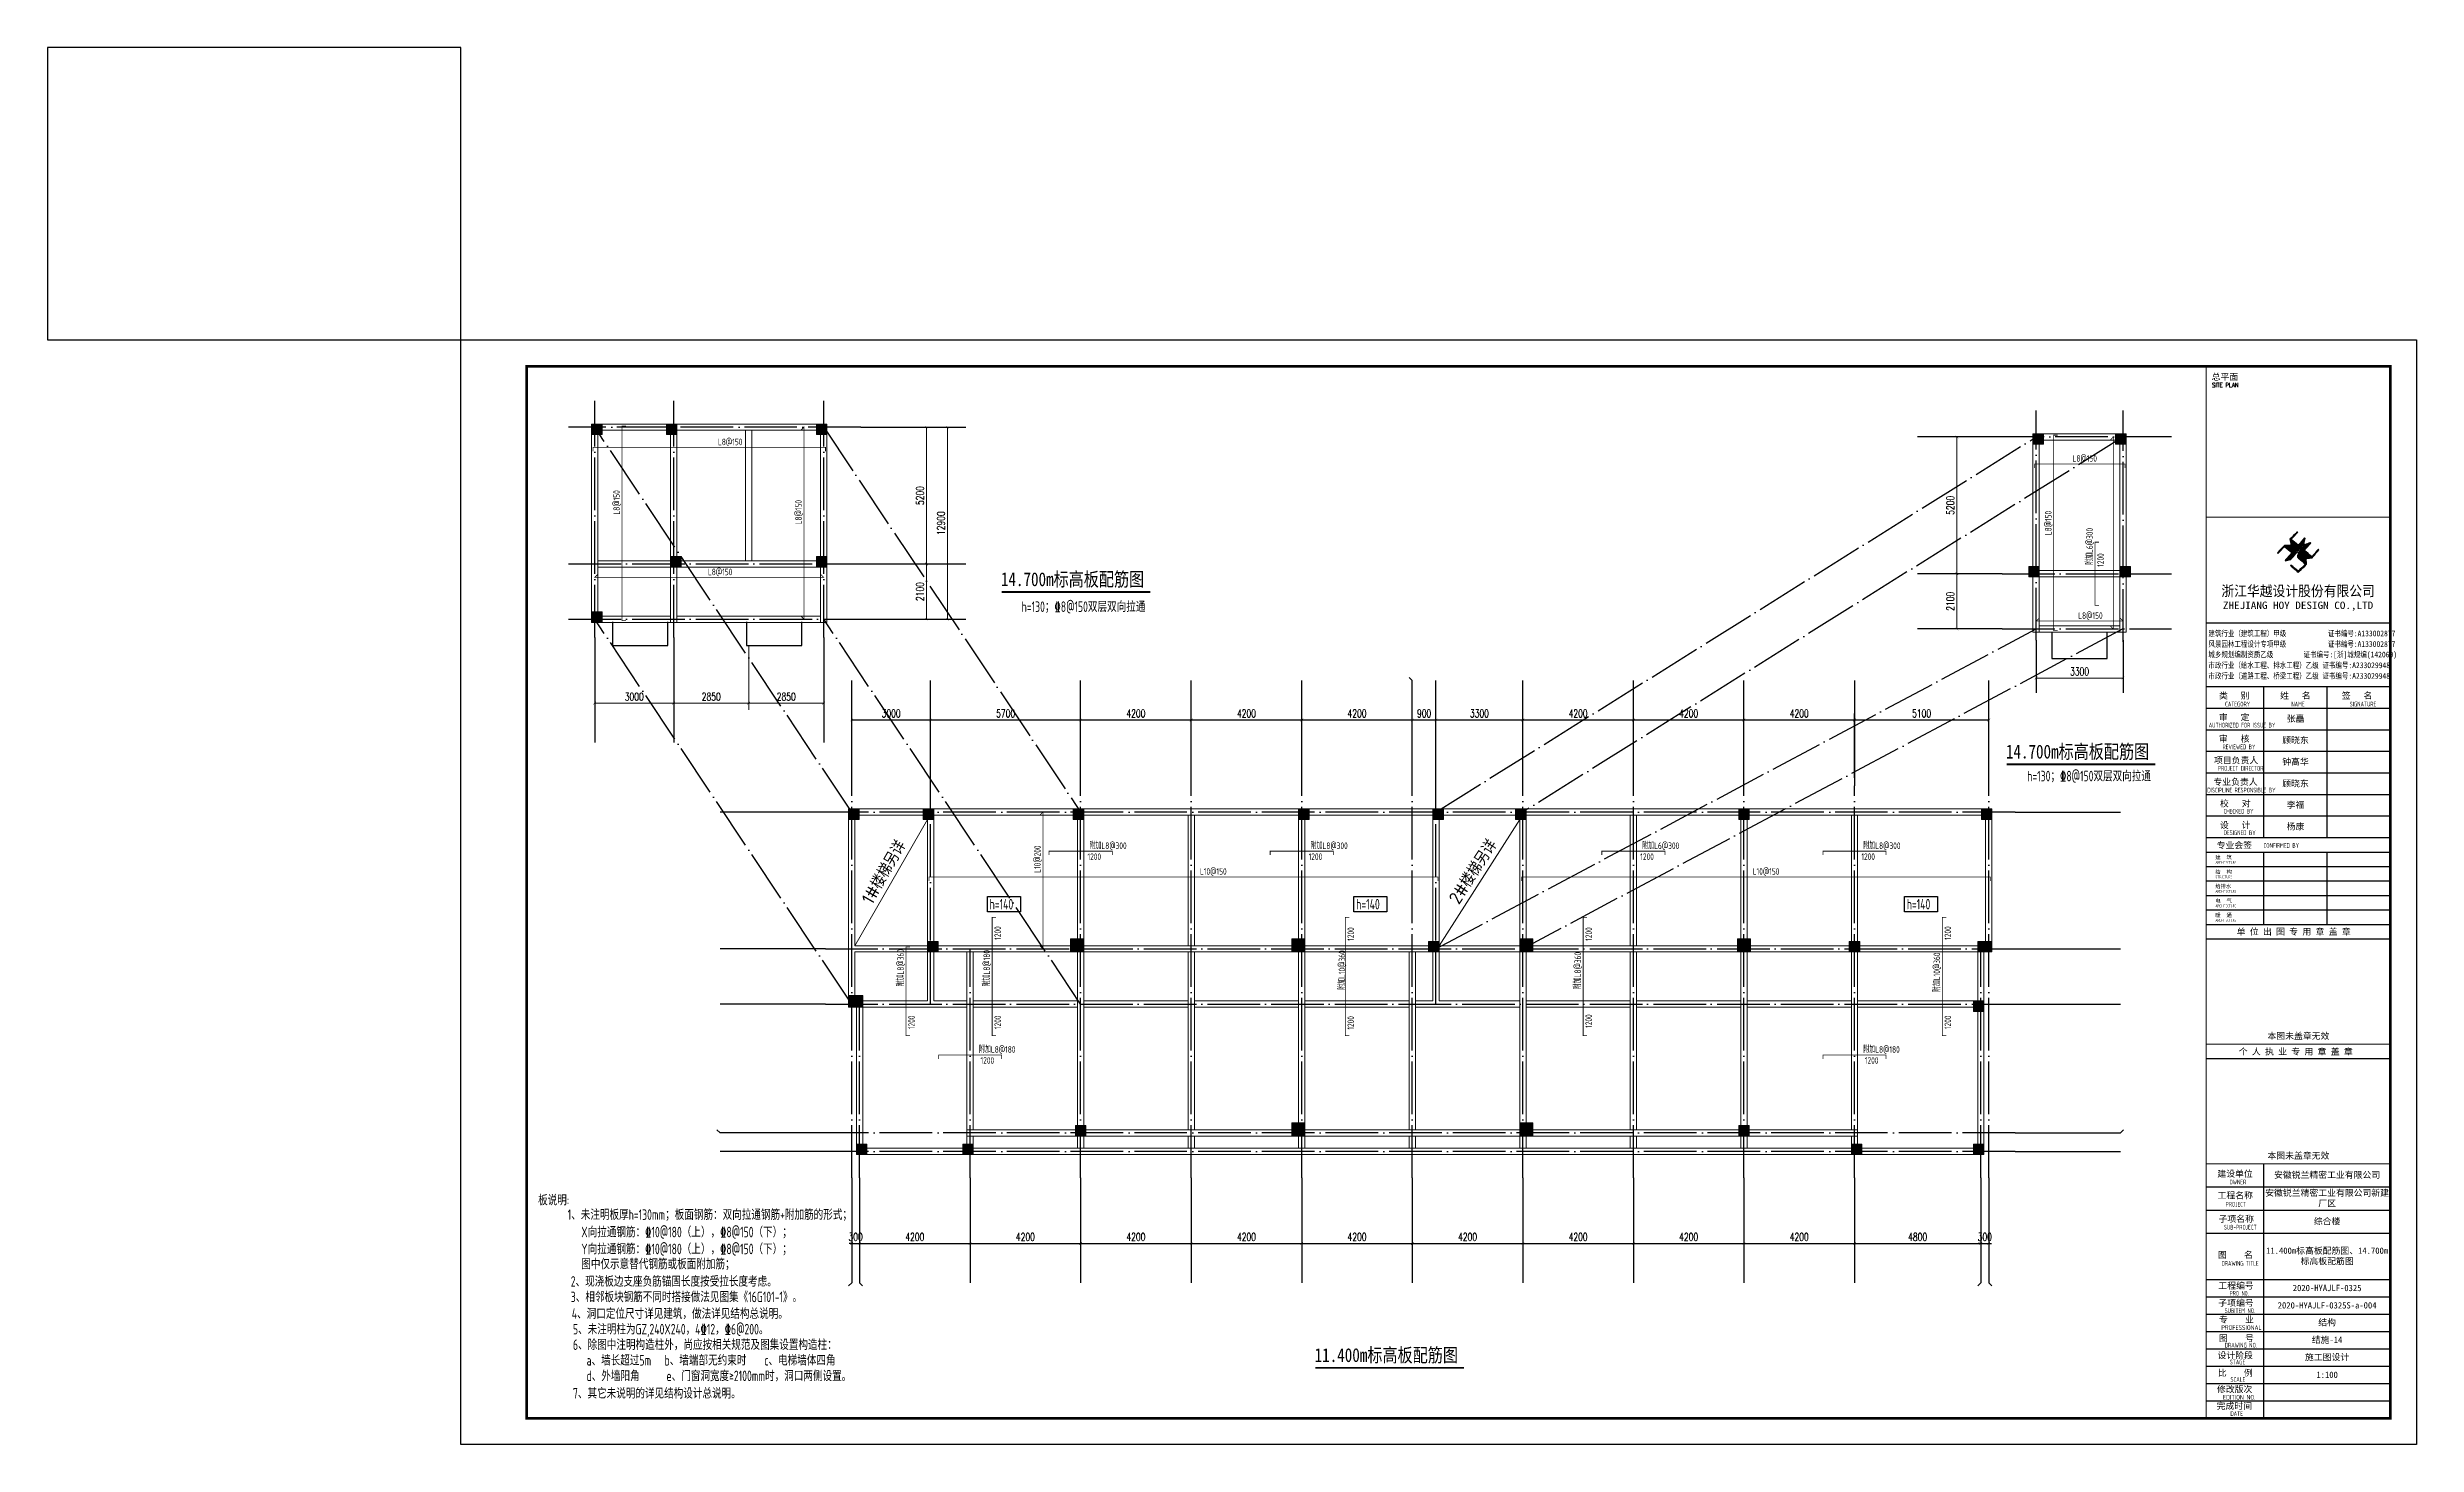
# Model space of a CAD drawing. Extents: x -638872 to -278819, y -139534 to 213996.
# Drawn here: x -368832 to -278819, y -98713 to -45591 of the extents above; entities that cross this region are included whole.
import ezdxf
from ezdxf.enums import TextEntityAlignment as Align

# ---------------------------------------------------------------- set-up
doc = ezdxf.new("R2010")
doc.units = 0
doc.header["$LTSCALE"] = 1000
doc.header["$MEASUREMENT"] = 0
doc.linetypes.add('DOTE', pattern=[2.42, 2, -0.2, 0.02, -0.2])
doc.linetypes.add('线型3', pattern=[500, 300, -200])
doc.layers.get('0').update_dxf_attribs({"linetype": 'CONTINUOUS'})
doc.layers.get('Defpoints').update_dxf_attribs({"linetype": 'CONTINUOUS'})
for name, color, linetype in [('AXIS', 171, 'CONTINUOUS'), ('DIM_SYMB', 3, 'CONTINUOUS'), ('DOTE', 14, 'DOTE'), ('PUB_TITLE', 171, 'CONTINUOUS'), ('ROOF', 150, 'CONTINUOUS'), ('TEXT', 7, 'CONTINUOUS'), ('TK', 4, 'CONTINUOUS'), ('轴线__尺寸数字', 4, 'CONTINUOUS')]:
    doc.layers.add(name, color=color, linetype=linetype)
for name, color, linetype, lineweight in [('COLU', 7, 'CONTINUOUS', 0), ('COLU_HATCH', 251, 'CONTINUOUS', 0), ('FLOOR_DOWN_TEXT', 7, 'CONTINUOUS', 0), ('FLOOR_REIN', 1, 'CONTINUOUS', 0), ('FLOOR_UP_REIN', 13, 'CONTINUOUS', 0), ('FLOOR_UP_TEXT', 7, 'CONTINUOUS', 0), ('梁', 4, 'CONTINUOUS', 18), ('梁虚线', 134, '线型3', 18), ('次梁吊筋标注', 7, 'CONTINUOUS', 18), ('零厚板', 7, 'CONTINUOUS', 18)]:
    doc.layers.add(name, color=color, linetype=linetype, lineweight=lineweight)
doc.styles.add('-宋体', font='', dxfattribs={"width": 0.8})
doc.styles.add('_TCH_DIM_T3', font='SIMPLEX', dxfattribs={"width": 0.705882, "bigfont": 'GBCBIG'})
doc.styles.add('HT', font='simhei.ttf', dxfattribs={"width": 0.8})
doc.styles.add('ROMANS', font='romans', dxfattribs={"width": 0.65, "height": 231.275})
doc.styles.add('TSSD_Norm', font='tssdeng.shx', dxfattribs={"bigfont": 'hztxt.shx'})
doc.styles.add('TSSD_REIN', font='tssdeng.shx', dxfattribs={"width": 0.7, "bigfont": 'tssdchn.shx'})
doc.styles.add('图签宋体', font='', dxfattribs={"height": 300})
doc.styles.add('图签黑体', font='simhei.ttf', dxfattribs={"height": 550})
doc.styles.get('-宋体').set_extended_font_data('SimSun')
doc.styles.get('图签宋体').set_extended_font_data('NSimSun')
doc.dimstyles.new('_TCH_ARCH&&100', dxfattribs={"dimtxt": 297.5, "dimasz": 100, "dimexe": 250, "dimexo": 300, "dimgap": 100, "dimtad": 1, "dimdec": 0, "dimzin": 0, "dimdsep": 46, "dimtxsty": '_TCH_DIM_T3', "dimblk": 'ARCHTICK', "dimcen": 0.09, "dimclrt": 7, "dimazin": 2, "dimtfac": 1, "dimtdec": 0, "dimtix": 1, "dimtmove": 2, "dimatfit": 3, "dimfxl": 0, "dimtolj": 1, "dimtzin": 0, "dimarcsym": 0})

msp = doc.modelspace()

# ---------------------------------------------------------------- texts
at = {"layer": 'DIM_SYMB', "color": 7, "style": 'HT', "width": 0.8}
for s, p in [('14.700m标高板配筋图', (-332606.28, -66074.76)), ('14.700m标高板配筋图', (-294423.86, -72627.2)), ('11.400m标高板配筋图', (-320685.91, -95569.56))]:
    msp.add_text(s, height=525.7384, dxfattribs=at).set_placement(p)
at = {"layer": 'FLOOR_DOWN_TEXT', "style": 'TSSD_REIN', "width": 0.7}
for s, rotation, p in [('L8@150', 90, (-340170.5, -63725.42)), ('L8@150', 360, (-343735.2, -65659.51)), ('L10@200', 90, (-331091.9, -76975.14))]:
    msp.add_text(s, height=250, rotation=rotation, dxfattribs=at).set_placement(p)
msp.add_text('L8@150', height=250, dxfattribs=at).set_placement((-291673.7, -67320.19))
at = {"layer": 'FLOOR_UP_TEXT', "style": 'TSSD_REIN', "width": 0.7}
for s, p in [('L8@150', (-343353.7, -60716.89)), ('L8@150', (-291890.24, -61345.3)), ('1200', (-329315.18, -76484.55)), ('附加L8@300', (-329241.81, -76067.89)), ('1200', (-320915.18, -76484.55)), ('附加L8@300', (-320841.81, -76067.89)), ('1200', (-308315.18, -76484.55)), ('附加L6@300', (-308241.81, -76067.89)), ('1200', (-299915.18, -76484.55)), ('附加L8@300', (-299841.81, -76067.89)), ('L10@150', (-325041.81, -77046.61)), ('L10@150', (-304041.81, -77046.61)), ('附加L8@180', (-333439.51, -83813.57)), ('附加L8@180', (-299841.81, -83813.57)), ('1200', (-333379.01, -84230.23)), ('1200', (-299781.31, -84230.23))]:
    msp.add_text(s, height=250, dxfattribs=at).set_placement(p)
for s, p in [('L8@150', (-347081.45, -63354.03)), ('L8@150', (-292687.98, -64138.59)), ('附加L6@300', (-291117.32, -65268.37)), ('1200', (-290700.66, -65341.01)), ('1200', (-332602.2, -79522.16)), ('1200', (-319188.76, -79559.69)), ('1200', (-310148.38, -79559.69)), ('1200', (-296504.94, -79522.16)), ('附加L8@360', (-336292.58, -81294.9)), ('附加L8@180', (-333018.86, -81294.9)), ('附加L10@360', (-319522.1, -81426.21)), ('附加L8@360', (-310565.04, -81402.48)), ('附加L10@360', (-296921.61, -81512.13)), ('1200', (-335875.91, -82914.53)), ('1200', (-332602.2, -82914.53)), ('1200', (-319188.76, -82937.33)), ('1200', (-310148.38, -82868.84)), ('1200', (-296504.94, -82914.53))]:
    msp.add_text(s, height=250, rotation=90, dxfattribs=at).set_placement(p)
at = {"layer": 'TEXT', "style": 'TSSD_Norm'}
for s, rotation, p in [('1#楼梯另详', 60, (-337498.5, -78223.84)), ('2#楼梯另详', 57, (-315205.56, -78214.36))]:
    msp.add_text(s, height=500, rotation=rotation, dxfattribs=at).set_placement(p)
at = {"layer": '轴线__尺寸数字', "color": 1, "style": 'TSSD_REIN', "width": 0.7}
for s, p in [('h=130；\x848@150双层双向拉通', (-331817.45, -67054.99)), ('h=130；\x848@150双层双向拉通', (-293612.88, -73494.68)), ('1、未注明板厚h=130mm；板面钢筋：双向拉通钢筋+附加筋的形式；', (-349064.65, -90167.56)), ('图中仅示意替代钢筋或板面附加筋；', (-348547.5, -92045.55))]:
    msp.add_text(s, height=400, dxfattribs=at).set_placement(p)
at = {"layer": '轴线__尺寸数字', "color": 2, "style": 'TSSD_REIN', "width": 0.7}
for s, p in [('h=140', (-333032.56, -78365.53)), ('h=140', (-319107.2, -78365.53)), ('h=140', (-298189.91, -78365.53)), ('板说明:', (-350187.58, -89616.63)), ('2、现浇板边支座负筋锚固长度按受拉长度考虑。', (-348947.69, -92706.74)), ('3、相邻板块钢筋不同时搭接做法见图集《16G101-1》。', (-348945.55, -93296.29)), ('4、洞口定位尺寸详见建筑，做法详见结构总说明。', (-348908.99, -93932.75)), ('5、未注明柱为GZ,240X240，4\x8412，\x846@200。', (-348864.08, -94524.05)), ('6、除图中注明构造柱外，尚应按相关规范及图集设置构造柱：', (-348864.08, -95111.42)), ('a、墙长超过5m   b、墙端部无约束时    c、电梯墙体四角 ', (-348346.93, -95705.56)), ('d、外墙阳角      e、门窗洞宽度≥2100mm时，洞口两侧设置。', (-348346.93, -96298.79)), ('7、其它未说明的详见结构设计总说明。', (-348864.08, -96961.35))]:
    msp.add_text(s, height=400, dxfattribs=at).set_placement(p)
at = {"layer": '轴线__尺寸数字', "color": 3, "style": 'TSSD_REIN', "width": 0.7}
for s, p in [('X向拉通钢筋：\x8410@180（上），\x848@150（下）；', (-348547.5, -90829.95)), ('Y向拉通钢筋：\x8410@180（上），\x848@150（下）；', (-348547.5, -91473.29))]:
    msp.add_text(s, height=400, dxfattribs=at).set_placement(p)

# ---------------------------------------------------------------- blocks, each defined once
blk = doc.blocks.new('_ArchTick')
at = {"color": 0, "linetype": 'ByBlock', "const_width": 0.15}
blk.add_lwpolyline([(-0.5, -0.5), (0.5, 0.5)], dxfattribs=at)
blk = doc.blocks.new('*D8')
at = {"layer": 'AXIS', "color": 0, "lineweight": -2}
for p, q in [((-172639, 110675), (-169389, 110675)), ((-169639, 103375), (-169639, 110675)), ((-172639, 103375), (-169389, 103375))]:
    blk.add_line(p, q, dxfattribs=at)
at = {"layer": 'Defpoints', "color": 0}
for p in [(-172939, 110675), (-169639, 110675), (-172939, 103375)]:
    blk.add_point(p, dxfattribs=at)
at = {"layer": 'AXIS', "color": 0, "lineweight": -2, "xscale": 100, "yscale": 100, "zscale": 100}
for p, rotation in [((-169639, 110675), 90), ((-169639, 103375), 270)]:
    blk.add_blockref('_ArchTick', p, dxfattribs=dict(at, rotation=rotation))
at = {"layer": 'AXIS', "color": 7, "insert": (-169888, 107025), "char_height": 297.5, "attachment_point": 5, "rotation": 90, "style": '_TCH_DIM_T3'}
blk.add_mtext('\\A1;12900', dxfattribs=at)
blk = doc.blocks.new('*D9')
at = {"layer": 'AXIS', "color": 0, "lineweight": -2}
for p, q in [((-172639, 105475), (-170189, 105475)), ((-170439, 103375), (-170439, 105475)), ((-172639, 103375), (-170189, 103375))]:
    blk.add_line(p, q, dxfattribs=at)
at = {"layer": 'Defpoints', "color": 0}
for p in [(-172939, 105475), (-170439, 105475), (-172939, 103375)]:
    blk.add_point(p, dxfattribs=at)
at = {"layer": 'AXIS', "color": 0, "lineweight": -2, "xscale": 100, "yscale": 100, "zscale": 100}
for p, rotation in [((-170439, 105475), 90), ((-170439, 103375), 270)]:
    blk.add_blockref('_ArchTick', p, dxfattribs=dict(at, rotation=rotation))
at = {"layer": 'AXIS', "color": 7, "insert": (-170688, 104425), "char_height": 297.5, "attachment_point": 5, "rotation": 90, "style": '_TCH_DIM_T3'}
blk.add_mtext('\\A1;2100', dxfattribs=at)
blk = doc.blocks.new('*D10')
at = {"layer": 'AXIS', "color": 0, "lineweight": -2}
for p, q in [((-172639, 110675), (-170189, 110675)), ((-170439, 105475), (-170439, 110675)), ((-172639, 105475), (-170189, 105475))]:
    blk.add_line(p, q, dxfattribs=at)
at = {"layer": 'Defpoints', "color": 0}
for p in [(-172939, 110675), (-170439, 110675), (-172939, 105475)]:
    blk.add_point(p, dxfattribs=at)
at = {"layer": 'AXIS', "color": 0, "lineweight": -2, "xscale": 100, "yscale": 100, "zscale": 100}
for p, rotation in [((-170439, 110675), 90), ((-170439, 105475), 270)]:
    blk.add_blockref('_ArchTick', p, dxfattribs=dict(at, rotation=rotation))
at = {"layer": 'AXIS', "color": 7, "insert": (-170688, 108075), "char_height": 297.5, "attachment_point": 5, "rotation": 90, "style": '_TCH_DIM_T3'}
blk.add_mtext('\\A1;5200', dxfattribs=at)
blk = doc.blocks.new('*D11')
at = {"layer": 'AXIS', "color": 0, "lineweight": -2}
for p, q in [((-183042, 102383), (-183042, 99933)), ((-180042, 102383), (-180042, 99933)), ((-183042, 100183), (-180042, 100183))]:
    blk.add_line(p, q, dxfattribs=at)
at = {"layer": 'Defpoints', "color": 0}
for p in [(-183042, 102683), (-180042, 102683), (-180042, 100183)]:
    blk.add_point(p, dxfattribs=at)
at = {"layer": 'AXIS', "color": 0, "lineweight": -2, "xscale": 100, "yscale": 100, "zscale": 100, "rotation": 180}
blk.add_blockref('_ArchTick', (-183042, 100183), dxfattribs=at)
at = {"layer": 'AXIS', "color": 0, "lineweight": -2, "xscale": 100, "yscale": 100, "zscale": 100}
blk.add_blockref('_ArchTick', (-180042, 100183), dxfattribs=at)
at = {"layer": 'AXIS', "color": 7, "insert": (-181542, 100432), "char_height": 297.5, "attachment_point": 5, "style": '_TCH_DIM_T3'}
blk.add_mtext('\\A1;3000', dxfattribs=at)
blk = doc.blocks.new('*D12')
at = {"layer": 'AXIS', "color": 0, "lineweight": -2}
for p, q in [((-180042, 102383), (-180042, 99933)), ((-177192, 102383), (-177192, 99933)), ((-180042, 100183), (-177192, 100183))]:
    blk.add_line(p, q, dxfattribs=at)
at = {"layer": 'Defpoints', "color": 0}
for p in [(-180042, 102683), (-177192, 102683), (-177192, 100183)]:
    blk.add_point(p, dxfattribs=at)
at = {"layer": 'AXIS', "color": 0, "lineweight": -2, "xscale": 100, "yscale": 100, "zscale": 100, "rotation": 180}
blk.add_blockref('_ArchTick', (-180042, 100183), dxfattribs=at)
at = {"layer": 'AXIS', "color": 0, "lineweight": -2, "xscale": 100, "yscale": 100, "zscale": 100}
blk.add_blockref('_ArchTick', (-177192, 100183), dxfattribs=at)
at = {"layer": 'AXIS', "color": 7, "insert": (-178617, 100432), "char_height": 297.5, "attachment_point": 5, "style": '_TCH_DIM_T3'}
blk.add_mtext('\\A1;2850', dxfattribs=at)
blk = doc.blocks.new('*D13')
at = {"layer": 'AXIS', "color": 0, "lineweight": -2}
for p, q in [((-177192, 102383), (-177192, 99933)), ((-174342, 102383), (-174342, 99933)), ((-177192, 100183), (-174342, 100183))]:
    blk.add_line(p, q, dxfattribs=at)
at = {"layer": 'Defpoints', "color": 0}
for p in [(-177192, 102683), (-174342, 102683), (-174342, 100183)]:
    blk.add_point(p, dxfattribs=at)
at = {"layer": 'AXIS', "color": 0, "lineweight": -2, "xscale": 100, "yscale": 100, "zscale": 100, "rotation": 180}
blk.add_blockref('_ArchTick', (-177192, 100183), dxfattribs=at)
at = {"layer": 'AXIS', "color": 0, "lineweight": -2, "xscale": 100, "yscale": 100, "zscale": 100}
blk.add_blockref('_ArchTick', (-174342, 100183), dxfattribs=at)
at = {"layer": 'AXIS', "color": 7, "insert": (-175767, 100432), "char_height": 297.5, "attachment_point": 5, "style": '_TCH_DIM_T3'}
blk.add_mtext('\\A1;2850', dxfattribs=at)
blk = doc.blocks.new('*D14')
at = {"layer": 'AXIS', "color": 0, "lineweight": -2}
for p, q in [((-129171, 109950), (-130840, 109950)), ((-130590, 104750), (-130590, 109950)), ((-129171, 104750), (-130840, 104750))]:
    blk.add_line(p, q, dxfattribs=at)
at = {"layer": 'Defpoints', "color": 0}
for p in [(-130590, 109950), (-128871, 109950), (-128871, 104750)]:
    blk.add_point(p, dxfattribs=at)
at = {"layer": 'AXIS', "color": 0, "lineweight": -2, "xscale": 100, "yscale": 100, "zscale": 100}
for p, rotation in [((-130590, 109950), 90), ((-130590, 104750), 270)]:
    blk.add_blockref('_ArchTick', p, dxfattribs=dict(at, rotation=rotation))
at = {"layer": 'AXIS', "color": 7, "insert": (-130838, 107350), "char_height": 297.5, "attachment_point": 5, "rotation": 90, "style": '_TCH_DIM_T3'}
blk.add_mtext('\\A1;5200', dxfattribs=at)
blk = doc.blocks.new('*D15')
at = {"layer": 'AXIS', "color": 0, "lineweight": -2}
for p, q in [((-129171, 104750), (-130840, 104750)), ((-130590, 102650), (-130590, 104750)), ((-129171, 102650), (-130840, 102650))]:
    blk.add_line(p, q, dxfattribs=at)
at = {"layer": 'Defpoints', "color": 0}
for p in [(-130590, 104750), (-128871, 104750), (-128871, 102650)]:
    blk.add_point(p, dxfattribs=at)
at = {"layer": 'AXIS', "color": 0, "lineweight": -2, "xscale": 100, "yscale": 100, "zscale": 100}
for p, rotation in [((-130590, 104750), 90), ((-130590, 102650), 270)]:
    blk.add_blockref('_ArchTick', p, dxfattribs=dict(at, rotation=rotation))
at = {"layer": 'AXIS', "color": 7, "insert": (-130838, 103700), "char_height": 297.5, "attachment_point": 5, "rotation": 90, "style": '_TCH_DIM_T3'}
blk.add_mtext('\\A1;2100', dxfattribs=at)
blk = doc.blocks.new('*D16')
at = {"layer": 'AXIS', "color": 0, "lineweight": -2}
for p, q in [((-127581, 101918), (-127581, 100535)), ((-124281, 101918), (-124281, 100535)), ((-127581, 100785), (-124281, 100785))]:
    blk.add_line(p, q, dxfattribs=at)
at = {"layer": 'Defpoints', "color": 0}
for p in [(-127581, 102218), (-124281, 102218), (-124281, 100785)]:
    blk.add_point(p, dxfattribs=at)
at = {"layer": 'AXIS', "color": 0, "lineweight": -2, "xscale": 100, "yscale": 100, "zscale": 100, "rotation": 180}
blk.add_blockref('_ArchTick', (-127581, 100785), dxfattribs=at)
at = {"layer": 'AXIS', "color": 0, "lineweight": -2, "xscale": 100, "yscale": 100, "zscale": 100}
blk.add_blockref('_ArchTick', (-124281, 100785), dxfattribs=at)
at = {"layer": 'AXIS', "color": 7, "insert": (-125931, 101033), "char_height": 297.5, "attachment_point": 5, "style": '_TCH_DIM_T3'}
blk.add_mtext('\\A1;3300', dxfattribs=at)
blk = doc.blocks.new('A$C053D6479')
at = {"layer": 'PUB_TITLE'}
h = blk.add_hatch(color=256, dxfattribs=at)
h.dxf.hatch_style = 1
edge = h.paths.add_edge_path()
edge.add_spline(control_points=[(1026, 827), (1105, 920), (1188, 1008), (1266, 1102)], knot_values=[13, 13, 13, 13, 14, 14, 14, 14], degree=3, periodic=0)
edge.add_spline(control_points=[(1266, 1102), (1258, 1111), (1249, 1119), (1239, 1116)], knot_values=[12, 12, 12, 12, 13, 13, 13, 13], degree=3, periodic=0)
edge.add_spline(control_points=[(1239, 1116), (1210, 1107), (1179, 1092), (1144, 1077)], knot_values=[11, 11, 11, 11, 12, 12, 12, 12], degree=3, periodic=0)
edge.add_spline(control_points=[(1144, 1077), (1109, 1063), (1069, 1053), (1047, 1038)], knot_values=[10, 10, 10, 10, 11, 11, 11, 11], degree=3, periodic=0)
edge.add_spline(control_points=[(1047, 1038), (1028, 1026), (1007, 992), (991, 972)], knot_values=[9, 9, 9, 9, 10, 10, 10, 10], degree=3, periodic=0)
edge.add_spline(control_points=[(991, 972), (942, 913), (899, 868), (849, 810)], knot_values=[8, 8, 8, 8, 9, 9, 9, 9], degree=3, periodic=0)
edge.add_spline(control_points=[(849, 810), (842, 801), (822, 776), (822, 775)], knot_values=[7, 7, 7, 7, 8, 8, 8, 8], degree=3, periodic=0)
edge.add_spline(control_points=[(822, 775), (823, 771), (848, 752), (859, 744)], knot_values=[6, 6, 6, 6, 7, 7, 7, 7], degree=3, periodic=0)
edge.add_spline(control_points=[(859, 744), (949, 670), (1035, 592), (1122, 521)], knot_values=[5, 5, 5, 5, 6, 6, 6, 6], degree=3, periodic=0)
edge.add_spline(control_points=[(1122, 521), (1153, 527), (1185, 530), (1217, 533)], knot_values=[4, 4, 4, 4, 5, 5, 5, 5], degree=3, periodic=0)
edge.add_spline(control_points=[(1217, 533), (1246, 535), (1293, 532), (1316, 542)], knot_values=[3, 3, 3, 3, 4, 4, 4, 4], degree=3, periodic=0)
edge.add_spline(control_points=[(1316, 542), (1327, 547), (1338, 565), (1349, 579)], knot_values=[2, 2, 2, 2, 3, 3, 3, 3], degree=3, periodic=0)
edge.add_spline(control_points=[(1349, 579), (1423, 670), (1507, 759), (1572, 848)], knot_values=[1, 1, 1, 1, 2, 2, 2, 2], degree=3, periodic=0)
edge.add_spline(control_points=[(1572, 848), (1564, 852), (1561, 861), (1551, 862)], knot_values=[0, 0, 0, 0, 1, 1, 1, 1], degree=3, periodic=0)
edge.add_spline(control_points=[(1551, 862), (1469, 769), (1393, 671), (1310, 579)], knot_values=[15, 15, 15, 15, 16, 16, 16, 16], degree=3, periodic=0)
edge.add_spline(control_points=[(1310, 579), (1216, 662), (1118, 742), (1026, 827)], knot_values=[14, 14, 14, 14, 15, 15, 15, 15], degree=3, periodic=0)
at = {"layer": 'TK'}
h = blk.add_hatch(color=256, dxfattribs=at)
h.dxf.hatch_style = 2
edge = h.paths.add_edge_path()
edge.add_spline(control_points=[(291, 452), (291, 452), (291, 452), (313, 470), (322, 480), (400, 566), (477, 652), (553, 736), (460, 815), (366, 894), (270, 970), (183, 883), (101, 791), (16, 703), (-18, 714), (9, 735), (28, 755), (103, 838), (192, 930), (266, 1005), (319, 1009), (387, 1005), (442, 1007), (456, 1008), (472, 1011), (485, 1007), (507, 1000), (534, 967), (555, 949), (624, 891), (699, 833), (760, 773), (689, 691), (614, 604), (539, 517), (529, 505), (516, 487), (506, 482), (492, 475), (469, 472), (452, 467), (416, 456), (383, 448), (342, 438), (323, 433), (297, 422), (293, 440), (291, 452)], knot_values=[-1, 0, 0, 0, 0, 0.0001, 1, 1, 1, 2, 2, 2, 3, 3, 3, 4, 4, 4, 5, 5, 5, 6, 6, 6, 7, 7, 7, 8, 8, 8, 9, 9, 9, 10, 10, 10, 11, 11, 11, 12, 12, 12, 13, 13, 13, 14, 14, 14, 15, 15, 15, 15], degree=3, periodic=0)
h = blk.add_hatch(color=256, dxfattribs=at)
h.dxf.hatch_style = 2
edge = h.paths.add_edge_path()
edge.add_spline(control_points=[(906, 946), (906, 946), (906, 946), (866, 899), (814, 839), (806, 829), (789, 806), (787, 806), (777, 804), (728, 856), (719, 864), (651, 922), (580, 978), (514, 1036), (509, 1106), (488, 1176), (479, 1247), (570, 1343), (663, 1436), (758, 1526), (764, 1523), (768, 1518), (774, 1515), (693, 1422), (599, 1343), (520, 1249), (607, 1171), (698, 1096), (789, 1021), (874, 1109), (950, 1206), (1031, 1298), (1066, 1286), (1054, 1262), (1045, 1224), (1036, 1188), (1031, 1158), (1024, 1121), (1020, 1104), (1017, 1085), (1012, 1071), (1004, 1052), (976, 1026), (956, 1003), (906, 946)], knot_values=[-1, 0, 0, 0, 0, 0.0001, 1, 1, 1, 2, 2, 2, 3, 3, 3, 4, 4, 4, 5, 5, 5, 6, 6, 6, 7, 7, 7, 8, 8, 8, 9, 9, 9, 10, 10, 10, 11, 11, 11, 12, 12, 12, 13, 13, 13, 14, 14, 14, 14], degree=3, periodic=0)
h = blk.add_hatch(color=256, dxfattribs=at)
h.dxf.hatch_style = 2
edge = h.paths.add_edge_path()
edge.add_spline(control_points=[(662, 103), (662, 103), (662, 103), (616, 143), (568, 186), (545, 207), (518, 224), (499, 250), (501, 259), (511, 261), (516, 267), (609, 192), (696, 111), (785, 33), (883, 118), (977, 208), (1070, 298), (992, 373), (892, 456), (803, 534), (791, 544), (768, 561), (766, 569), (761, 588), (776, 634), (780, 655), (785, 690), (788, 721), (795, 746), (897, 661), (998, 576), (1097, 490), (1100, 425), (1106, 361), (1107, 294), (1018, 207), (925, 121), (830, 33), (818, 21), (800, 0), (787, 0), (768, -1), (725, 49), (712, 60), (662, 103)], knot_values=[-1, 0, 0, 0, 0, 0.0001, 1, 1, 1, 2, 2, 2, 3, 3, 3, 4, 4, 4, 5, 5, 5, 6, 6, 6, 7, 7, 7, 8, 8, 8, 9, 9, 9, 10, 10, 10, 11, 11, 11, 12, 12, 12, 13, 13, 13, 14, 14, 14, 14], degree=3, periodic=0)
for points, knots in [([(555, 949), (624, 891), (699, 833), (760, 773), (689, 691), (614, 604), (539, 517), (529, 505), (516, 487), (506, 482), (492, 475), (469, 472), (452, 467), (416, 456), (383, 448), (342, 438), (323, 433), (297, 422), (293, 440), (291, 452), (313, 470), (322, 480), (400, 566), (477, 652), (553, 736), (460, 815), (366, 894), (270, 970), (183, 883), (101, 791), (16, 703), (-18, 714), (9, 735), (28, 755), (103, 838), (192, 930), (266, 1005), (319, 1009), (387, 1005), (442, 1007), (456, 1008), (472, 1011), (485, 1007), (507, 1000), (534, 967), (555, 949)], [0, 0, 0, 0, 1, 1, 1, 2, 2, 2, 3, 3, 3, 4, 4, 4, 5, 5, 5, 6, 6, 6, 7, 7, 7, 8, 8, 8, 9, 9, 9, 10, 10, 10, 11, 11, 11, 12, 12, 12, 13, 13, 13, 14, 14, 14, 15, 15, 15, 15]), ([(1031, 1298), (1066, 1286), (1054, 1262), (1045, 1224), (1036, 1188), (1031, 1158), (1024, 1121), (1020, 1104), (1017, 1085), (1012, 1071), (1004, 1052), (976, 1026), (956, 1003), (906, 946), (866, 899), (814, 839), (806, 829), (789, 806), (787, 806), (777, 804), (728, 856), (719, 864), (651, 922), (580, 978), (514, 1036), (509, 1106), (488, 1176), (479, 1247), (570, 1343), (663, 1436), (758, 1526), (764, 1523), (768, 1518), (774, 1515), (693, 1422), (599, 1343), (520, 1249), (607, 1171), (698, 1096), (789, 1021), (874, 1109), (950, 1206), (1031, 1298)], [0, 0, 0, 0, 1, 1, 1, 2, 2, 2, 3, 3, 3, 4, 4, 4, 5, 5, 5, 6, 6, 6, 7, 7, 7, 8, 8, 8, 9, 9, 9, 10, 10, 10, 11, 11, 11, 12, 12, 12, 13, 13, 13, 14, 14, 14, 14]), ([(1551, 862), (1561, 861), (1564, 852), (1572, 848), (1507, 759), (1423, 670), (1349, 579), (1338, 565), (1327, 547), (1316, 542), (1293, 532), (1246, 535), (1217, 533), (1185, 530), (1153, 527), (1122, 521), (1035, 592), (949, 670), (859, 744), (848, 752), (823, 771), (822, 775), (822, 776), (842, 801), (849, 810), (899, 868), (942, 913), (991, 972), (1007, 992), (1028, 1026), (1047, 1038), (1069, 1053), (1109, 1063), (1144, 1077), (1179, 1092), (1210, 1107), (1239, 1116), (1249, 1119), (1258, 1111), (1266, 1102), (1188, 1008), (1105, 920), (1026, 827), (1118, 742), (1216, 662), (1310, 579), (1393, 671), (1469, 769), (1551, 862)], [0, 0, 0, 0, 1, 1, 1, 2, 2, 2, 3, 3, 3, 4, 4, 4, 5, 5, 5, 6, 6, 6, 7, 7, 7, 8, 8, 8, 9, 9, 9, 10, 10, 10, 11, 11, 11, 12, 12, 12, 13, 13, 13, 14, 14, 14, 15, 15, 15, 16, 16, 16, 16]), ([(1097, 490), (1100, 425), (1106, 361), (1107, 294), (1018, 207), (925, 121), (830, 33), (818, 21), (800, 0), (787, 0), (768, -1), (725, 49), (712, 60), (662, 103), (616, 143), (568, 186), (545, 207), (518, 224), (499, 250), (501, 259), (511, 261), (516, 267), (609, 192), (696, 111), (785, 33), (883, 118), (977, 208), (1070, 298), (992, 373), (892, 456), (803, 534), (791, 544), (768, 561), (766, 569), (761, 588), (776, 634), (780, 655), (785, 690), (788, 721), (795, 746), (897, 661), (998, 576), (1097, 490)], [0, 0, 0, 0, 1, 1, 1, 2, 2, 2, 3, 3, 3, 4, 4, 4, 5, 5, 5, 6, 6, 6, 7, 7, 7, 8, 8, 8, 9, 9, 9, 10, 10, 10, 11, 11, 11, 12, 12, 12, 13, 13, 13, 14, 14, 14, 14])]:
    blk.add_open_spline(points, degree=3, knots=knots, dxfattribs=at)
blk = doc.blocks.new('GeYuanFrame_70507555', base_point=(18.76, 4.34))
at = {"layer": 'PUB_TITLE'}
for points in [[(703.76, 235.14), (703.76, 292.54)], [(727.76, 235.14), (727.76, 292.54)], [(703.76, 202.14), (703.76, 229.64)], [(727.76, 202.14), (727.76, 229.64)], [(703.76, 14.34), (703.76, 111.14)]]:
    blk.add_lwpolyline(points, dxfattribs=at)
at = {"layer": 'TK'}
for p, q in [((43.76, 414.34), (751.76, 414.34)), ((681.76, 316.74), (751.76, 316.74)), ((681.76, 284.34), (751.76, 284.34)), ((681.76, 276.14), (751.76, 276.14)), ((681.76, 267.94), (751.76, 267.94)), ((681.76, 259.74), (751.76, 259.74)), ((681.76, 251.54), (751.76, 251.54)), ((681.76, 243.34), (751.76, 243.34)), ((681.76, 235.14), (751.76, 235.14)), ((681.76, 235.14), (751.76, 235.14)), ((681.76, 102.34), (751.76, 102.34)), ((681.76, 93.54), (751.76, 93.54)), ((681.76, 84.74), (703.76, 84.74)), ((681.76, 84.74), (751.76, 84.74)), ((681.76, 67.18), (751.76, 67.18)), ((681.76, 67.14), (751.76, 67.14)), ((681.76, 60.58), (751.76, 60.58)), ((681.76, 53.98), (751.76, 53.98)), ((681.76, 47.38), (751.76, 47.38)), ((681.76, 40.78), (751.76, 40.78)), ((681.76, 34.18), (751.76, 34.18)), ((681.76, 27.58), (751.76, 27.58)), ((681.76, 20.98), (751.76, 20.98)), ((681.76, 14.34), (751.76, 14.34))]:
    blk.add_line(p, q, dxfattribs=at)
for points in [[(18.76, 424.34), (761.76, 424.34), (761.76, 4.34), (18.76, 4.34), (18.76, 424.34)], [(681.76, 292.54), (751.76, 292.54)], [(681.76, 235.14), (751.76, 235.14)], [(681.76, 229.64), (751.76, 229.64)], [(681.76, 224.14), (751.76, 224.14)], [(681.76, 218.64), (751.76, 218.64)], [(681.76, 213.14), (751.76, 213.14)], [(681.76, 207.64), (751.76, 207.64)], [(681.76, 202.14), (751.76, 202.14)], [(681.76, 196.64), (751.76, 196.64)], [(681.76, 151.14), (751.76, 151.14)]]:
    blk.add_lwpolyline(points, dxfattribs=at)
at = {"layer": 'TK', "const_width": 1}
blk.add_lwpolyline([(751.76, 414.34), (43.76, 414.34), (43.76, 14.34), (751.76, 14.34)], close=True, dxfattribs=at)
at = {"layer": 'TK'}
for points, const_width in [([(681.76, 414.34), (681.76, 14.34)], 0.4), ([(681.76, 356.95), (751.76, 356.95)], 0.35), ([(681.76, 292.54), (751.76, 292.54)], 0.35), ([(681.76, 292.54), (751.76, 292.54)], 0.35), ([(681.76, 235.14), (751.76, 235.14)], 0.35), ([(681.76, 202.14), (751.76, 202.14)], 0.35), ([(681.76, 156.64), (751.76, 156.64)], 0.35), ([(681.76, 111.14), (751.76, 111.14)], 0.35), ([(681.76, 67.18), (751.76, 67.18)], 0.35)]:
    blk.add_lwpolyline(points, dxfattribs=dict(at, const_width=const_width))
at = {"layer": 'PUB_TITLE', "xscale": 0.01000000000021828, "yscale": 0.01000000000021828, "zscale": 0.01}
blk.add_blockref('A$C053D6479', (708.86, 336.08), dxfattribs=at)
at = {"layer": 'TK', "style": '图签宋体'}
for s, height, p in [('总平面', 2.4, (683.9, 409.1)), ('类   别', 2.4, (686.65, 287.9)), ('姓   名', 2.4, (709.87, 287.9)), ('签   名', 2.4, (733.35, 287.9)), ('审   定', 2.4, (686.65, 279.7)), ('审   核', 2.4, (686.65, 271.5)), ('项目负责人', 2.4, (684.8, 263.3)), ('专业负责人', 2.4, (684.56, 255.1)), ('校   对', 2.4, (687.06, 246.9)), ('设   计', 2.4, (687.03, 238.7)), ('建  筑', 1.44, (685.28, 226.92)), ('专业会签', 2.4, (685.79, 231.05)), ('结  构', 1.44, (685.28, 221.42)), ('给排水', 1.44, (685.28, 215.92)), ('电  气', 1.44, (685.28, 210.42)), ('暖  通', 1.44, (685.28, 204.92)), ('单 位 出 图 专 用 章 盖 章', 2.4, (693.39, 198.16)), ('个 人 执 业 专 用 章 盖 章', 2.4, (694.19, 152.58)), ('本图未盖章无效', 2.4, (705.1, 158.51)), ('建设单位', 2.4, (686.06, 106.14)), ('本图未盖章无效', 2.4, (705.1, 113.01)), ('工程名称', 2.4, (686.14, 97.93)), ('子项名称', 2.4, (686.52, 88.95)), ('图    名', 2.4, (686.3, 75.3)), ('工程编号', 2.4, (686.44, 63.58)), ('子项编号', 2.4, (686.44, 57)), ('专    业', 2.4, (686.68, 50.69)), ('图    号', 2.4, (686.69, 43.58)), ('设计阶段', 2.4, (686.12, 37.12)), ('比    例', 2.4, (686.26, 30.44)), ('完成时间', 2.4, (685.79, 17.83)), ('修改版次', 2.4, (685.91, 24.22))]:
    blk.add_text(s, height=height, dxfattribs=at).set_placement(p)
at = {"layer": 'TK'}
for s, height, style, width, p in [('SITE PLAN', 1.697, 'ROMANS', 0.76, (684.02, 406.31)), ('建筑行业（建筑工程）甲级           证书编号:A133002877', 2.2, '-宋体', 0.8, (682.67, 311.64)), ('风景园林工程设计专项甲级           证书编号:A133002877', 2.2, '-宋体', 0.8, (682.67, 307.62)), ('城乡规划编制资质乙级        证书编号:[浙]城规编(142069)', 2.2, '-宋体', 0.8, (682.67, 303.63)), ('市政行业（给水工程、排水工程）乙级 证书编号:A233029948', 2.2, '-宋体', 0.8, (682.67, 299.55)), ('市政行业（道路工程、桥梁工程）乙级 证书编号:A233029948', 2.2, '-宋体', 0.8, (682.67, 295.5)), ('CATEGORY', 1.8, 'TSSD_REIN', 0.7, (688.99, 284.98)), ('NAME', 1.8, 'TSSD_REIN', 0.7, (714.18, 284.98)), ('SIGNATURE', 1.8, 'TSSD_REIN', 0.7, (736.34, 284.98)), ('AUTHORIZED FOR ISSUE BY', 1.8, 'TSSD_REIN', 0.7, (682.79, 276.98)), ('REVIEWED BY', 1.8, 'TSSD_REIN', 0.7, (688.03, 268.72)), ('PROJECT DIRECTOR', 1.8, 'TSSD_REIN', 0.7, (686.22, 260.55)), ('DISCIPLINE RESPONSIBLE BY', 1.8, 'TSSD_REIN', 0.7, (682.25, 252.28)), ('CHECKED BY', 1.8, 'TSSD_REIN', 0.7, (688.42, 244.25)), ('DESIGNED BY', 1.8, 'TSSD_REIN', 0.7, (688.43, 236.08)), ('ARCHITECTURE', 1.08, 'TSSD_REIN', 0.7, (685.32, 225.15)), ('CONFIRMED BY', 1.8, 'TSSD_REIN', 0.7, (703.61, 231.23)), ('STRUCTURE', 1.08, 'TSSD_REIN', 0.7, (685.32, 219.65)), ('ARCHITECTURE', 1.08, 'TSSD_REIN', 0.7, (685.32, 214.15)), ('ARCHITECTURE', 1.08, 'TSSD_REIN', 0.7, (685.32, 208.65)), ('ARCHITECTURE', 1.08, 'TSSD_REIN', 0.7, (685.32, 203.15)), ('OWNER', 1.8, 'TSSD_REIN', 0.7, (690.65, 103.29)), ('PROJECT', 1.8, 'TSSD_REIN', 0.7, (689.19, 94.83)), ('SUB-PROJECT', 1.8, 'TSSD_REIN', 0.7, (688.53, 86.11)), ('DRAWING TITLE', 1.8, 'TSSD_REIN', 0.7, (687.64, 72.34)), ('SUBITEM NO.', 1.8, 'TSSD_REIN', 0.7, (688.82, 54.39)), ('PRO N0.', 1.8, 'TSSD_REIN', 0.7, (690.68, 60.96)), ('PROFESSIONAL', 1.8, 'TSSD_REIN', 0.8, (687.55, 47.95)), ('DRAWING NO.', 1.8, 'TSSD_REIN', 0.7, (688.86, 41.26)), ('STAGE', 1.8, 'TSSD_REIN', 0.7, (690.76, 34.84)), ('SCALE', 1.8, 'TSSD_REIN', 0.7, (691.05, 28.23)), ('EDITION NO.', 1.8, 'TSSD_REIN', 0.8, (688.2, 21.45)), ('DATE', 1.8, 'TSSD_REIN', 0.7, (691, 15.26))]:
    blk.add_text(s, height=height, dxfattribs=dict(at, style=style, width=width)).set_placement(p)
for s, height, style, width, p in [('浙江华越设计股份有限公司', 3.96, 'HT', 0.9, (716.74, 328.97)), ('ZHEJIANG HOY DESIGN CO.,LTD', 2.8, '图签黑体', 1.11, (716.73, 323.1))]:
    blk.add_text(s, height=height, dxfattribs=dict(at, style=style, width=width)).set_placement(p, align=Align.MIDDLE)
at = {"layer": 'TK', "char_height": 2.4, "attachment_point": 5, "style": '图签宋体'}
for s, insert, width in [('张矗', (715.76, 280.21), 24), ('顾晓东', (715.76, 272.04), 24), ('钟高华', (715.76, 263.84), 24), ('顾晓东', (715.76, 255.57), 24), ('李福', (715.76, 247.44), 24), ('杨康', (715.76, 239.24), 24), ('安徽锐兰精密工业有限公司', (727.76, 106.74), 48), ('安徽锐兰精密工业有限公司新建厂区', (727.76, 97.94), 48), ('综合楼', (727.76, 89.14), 48), ('11.400m标高板配筋图、14.700m标高板配筋图', (727.76, 75.94), 48), ('2020-HYAJLF-0325', (727.76, 63.88), 48), ('2020-HYAJLF-0325S-a-004', (727.76, 57.28), 48), ('结施-14', (727.76, 44.08), 48), ('结构', (727.76, 50.68), 48), ('施工图设计', (727.76, 37.48), 48), ('1:100', (727.76, 30.88), 48)]:
    blk.add_mtext(s, dxfattribs=dict(at, insert=insert, width=width))
blk = doc.blocks.new('*D800')
at = {"layer": 'AXIS', "color": 0, "lineweight": -2}
for p, q in [((-338275, -88863), (-338275, -91313)), ((-337975, -88863), (-337975, -91313)), ((-338275, -91063), (-338375, -91063)), ((-338275, -91063), (-337975, -91063)), ((-337975, -91063), (-337875, -91063))]:
    blk.add_line(p, q, dxfattribs=at)
at = {"layer": 'Defpoints', "color": 0}
for p in [(-338275, -88563), (-337975, -88563), (-337975, -91063)]:
    blk.add_point(p, dxfattribs=at)
at = {"layer": 'AXIS', "color": 0, "lineweight": -2, "xscale": 100, "yscale": 100, "zscale": 100}
blk.add_blockref('_ArchTick', (-338275, -91063), dxfattribs=at)
at = {"layer": 'AXIS', "color": 0, "lineweight": -2, "xscale": 100, "yscale": 100, "zscale": 100, "rotation": 180}
blk.add_blockref('_ArchTick', (-337975, -91063), dxfattribs=at)
at = {"layer": 'AXIS', "color": 7, "insert": (-338125, -90814), "char_height": 297.5, "attachment_point": 5, "style": '_TCH_DIM_T3'}
blk.add_mtext('\\A1;300', dxfattribs=at)
blk = doc.blocks.new('*D801')
at = {"layer": 'AXIS', "color": 0, "lineweight": -2}
for p, q in [((-337975, -88863), (-337975, -91313)), ((-333775, -88863), (-333775, -91313)), ((-337975, -91063), (-333775, -91063))]:
    blk.add_line(p, q, dxfattribs=at)
at = {"layer": 'Defpoints', "color": 0}
for p in [(-337975, -88563), (-333775, -88563), (-333775, -91063)]:
    blk.add_point(p, dxfattribs=at)
at = {"layer": 'AXIS', "color": 0, "lineweight": -2, "xscale": 100, "yscale": 100, "zscale": 100, "rotation": 180}
blk.add_blockref('_ArchTick', (-337975, -91063), dxfattribs=at)
at = {"layer": 'AXIS', "color": 0, "lineweight": -2, "xscale": 100, "yscale": 100, "zscale": 100}
blk.add_blockref('_ArchTick', (-333775, -91063), dxfattribs=at)
at = {"layer": 'AXIS', "color": 7, "insert": (-335875, -90814), "char_height": 297.5, "attachment_point": 5, "style": '_TCH_DIM_T3'}
blk.add_mtext('\\A1;4200', dxfattribs=at)
blk = doc.blocks.new('*D802')
at = {"layer": 'AXIS', "color": 0, "lineweight": -2}
for p, q in [((-333775, -88863), (-333775, -91313)), ((-329575, -88863), (-329575, -91313)), ((-333775, -91063), (-329575, -91063))]:
    blk.add_line(p, q, dxfattribs=at)
at = {"layer": 'Defpoints', "color": 0}
for p in [(-333775, -88563), (-329575, -88563), (-329575, -91063)]:
    blk.add_point(p, dxfattribs=at)
at = {"layer": 'AXIS', "color": 0, "lineweight": -2, "xscale": 100, "yscale": 100, "zscale": 100, "rotation": 180}
blk.add_blockref('_ArchTick', (-333775, -91063), dxfattribs=at)
at = {"layer": 'AXIS', "color": 0, "lineweight": -2, "xscale": 100, "yscale": 100, "zscale": 100}
blk.add_blockref('_ArchTick', (-329575, -91063), dxfattribs=at)
at = {"layer": 'AXIS', "color": 7, "insert": (-331675, -90814), "char_height": 297.5, "attachment_point": 5, "style": '_TCH_DIM_T3'}
blk.add_mtext('\\A1;4200', dxfattribs=at)
blk = doc.blocks.new('*D803')
at = {"layer": 'AXIS', "color": 0, "lineweight": -2}
for p, q in [((-329575, -88863), (-329575, -91313)), ((-325375, -88863), (-325375, -91313)), ((-329575, -91063), (-325375, -91063))]:
    blk.add_line(p, q, dxfattribs=at)
at = {"layer": 'Defpoints', "color": 0}
for p in [(-329575, -88563), (-325375, -88563), (-325375, -91063)]:
    blk.add_point(p, dxfattribs=at)
at = {"layer": 'AXIS', "color": 0, "lineweight": -2, "xscale": 100, "yscale": 100, "zscale": 100, "rotation": 180}
blk.add_blockref('_ArchTick', (-329575, -91063), dxfattribs=at)
at = {"layer": 'AXIS', "color": 0, "lineweight": -2, "xscale": 100, "yscale": 100, "zscale": 100}
blk.add_blockref('_ArchTick', (-325375, -91063), dxfattribs=at)
at = {"layer": 'AXIS', "color": 7, "insert": (-327475, -90814), "char_height": 297.5, "attachment_point": 5, "style": '_TCH_DIM_T3'}
blk.add_mtext('\\A1;4200', dxfattribs=at)
blk = doc.blocks.new('*D804')
at = {"layer": 'AXIS', "color": 0, "lineweight": -2}
for p, q in [((-325375, -88863), (-325375, -91313)), ((-321175, -88863), (-321175, -91313)), ((-325375, -91063), (-321175, -91063))]:
    blk.add_line(p, q, dxfattribs=at)
at = {"layer": 'Defpoints', "color": 0}
for p in [(-325375, -88563), (-321175, -88563), (-321175, -91063)]:
    blk.add_point(p, dxfattribs=at)
at = {"layer": 'AXIS', "color": 0, "lineweight": -2, "xscale": 100, "yscale": 100, "zscale": 100, "rotation": 180}
blk.add_blockref('_ArchTick', (-325375, -91063), dxfattribs=at)
at = {"layer": 'AXIS', "color": 0, "lineweight": -2, "xscale": 100, "yscale": 100, "zscale": 100}
blk.add_blockref('_ArchTick', (-321175, -91063), dxfattribs=at)
at = {"layer": 'AXIS', "color": 7, "insert": (-323275, -90814), "char_height": 297.5, "attachment_point": 5, "style": '_TCH_DIM_T3'}
blk.add_mtext('\\A1;4200', dxfattribs=at)
blk = doc.blocks.new('*D805')
at = {"layer": 'AXIS', "color": 0, "lineweight": -2}
for p, q in [((-321175, -88863), (-321175, -91313)), ((-316975, -88863), (-316975, -91313)), ((-321175, -91063), (-316975, -91063))]:
    blk.add_line(p, q, dxfattribs=at)
at = {"layer": 'Defpoints', "color": 0}
for p in [(-321175, -88563), (-316975, -88563), (-316975, -91063)]:
    blk.add_point(p, dxfattribs=at)
at = {"layer": 'AXIS', "color": 0, "lineweight": -2, "xscale": 100, "yscale": 100, "zscale": 100, "rotation": 180}
blk.add_blockref('_ArchTick', (-321175, -91063), dxfattribs=at)
at = {"layer": 'AXIS', "color": 0, "lineweight": -2, "xscale": 100, "yscale": 100, "zscale": 100}
blk.add_blockref('_ArchTick', (-316975, -91063), dxfattribs=at)
at = {"layer": 'AXIS', "color": 7, "insert": (-319075, -90814), "char_height": 297.5, "attachment_point": 5, "style": '_TCH_DIM_T3'}
blk.add_mtext('\\A1;4200', dxfattribs=at)
blk = doc.blocks.new('*D806')
at = {"layer": 'AXIS', "color": 0, "lineweight": -2}
for p, q in [((-316975, -88863), (-316975, -91313)), ((-312775, -88863), (-312775, -91313)), ((-316975, -91063), (-312775, -91063))]:
    blk.add_line(p, q, dxfattribs=at)
at = {"layer": 'Defpoints', "color": 0}
for p in [(-316975, -88563), (-312775, -88563), (-312775, -91063)]:
    blk.add_point(p, dxfattribs=at)
at = {"layer": 'AXIS', "color": 0, "lineweight": -2, "xscale": 100, "yscale": 100, "zscale": 100, "rotation": 180}
blk.add_blockref('_ArchTick', (-316975, -91063), dxfattribs=at)
at = {"layer": 'AXIS', "color": 0, "lineweight": -2, "xscale": 100, "yscale": 100, "zscale": 100}
blk.add_blockref('_ArchTick', (-312775, -91063), dxfattribs=at)
at = {"layer": 'AXIS', "color": 7, "insert": (-314875, -90814), "char_height": 297.5, "attachment_point": 5, "style": '_TCH_DIM_T3'}
blk.add_mtext('\\A1;4200', dxfattribs=at)
blk = doc.blocks.new('*D807')
at = {"layer": 'AXIS', "color": 0, "lineweight": -2}
for p, q in [((-312775, -88863), (-312775, -91313)), ((-308575, -88863), (-308575, -91313)), ((-312775, -91063), (-308575, -91063))]:
    blk.add_line(p, q, dxfattribs=at)
at = {"layer": 'Defpoints', "color": 0}
for p in [(-312775, -88563), (-308575, -88563), (-308575, -91063)]:
    blk.add_point(p, dxfattribs=at)
at = {"layer": 'AXIS', "color": 0, "lineweight": -2, "xscale": 100, "yscale": 100, "zscale": 100, "rotation": 180}
blk.add_blockref('_ArchTick', (-312775, -91063), dxfattribs=at)
at = {"layer": 'AXIS', "color": 0, "lineweight": -2, "xscale": 100, "yscale": 100, "zscale": 100}
blk.add_blockref('_ArchTick', (-308575, -91063), dxfattribs=at)
at = {"layer": 'AXIS', "color": 7, "insert": (-310675, -90814), "char_height": 297.5, "attachment_point": 5, "style": '_TCH_DIM_T3'}
blk.add_mtext('\\A1;4200', dxfattribs=at)
blk = doc.blocks.new('*D808')
at = {"layer": 'AXIS', "color": 0, "lineweight": -2}
for p, q in [((-308575, -88863), (-308575, -91313)), ((-304375, -88863), (-304375, -91313)), ((-308575, -91063), (-304375, -91063))]:
    blk.add_line(p, q, dxfattribs=at)
at = {"layer": 'Defpoints', "color": 0}
for p in [(-308575, -88563), (-304375, -88563), (-304375, -91063)]:
    blk.add_point(p, dxfattribs=at)
at = {"layer": 'AXIS', "color": 0, "lineweight": -2, "xscale": 100, "yscale": 100, "zscale": 100, "rotation": 180}
blk.add_blockref('_ArchTick', (-308575, -91063), dxfattribs=at)
at = {"layer": 'AXIS', "color": 0, "lineweight": -2, "xscale": 100, "yscale": 100, "zscale": 100}
blk.add_blockref('_ArchTick', (-304375, -91063), dxfattribs=at)
at = {"layer": 'AXIS', "color": 7, "insert": (-306475, -90814), "char_height": 297.5, "attachment_point": 5, "style": '_TCH_DIM_T3'}
blk.add_mtext('\\A1;4200', dxfattribs=at)
blk = doc.blocks.new('*D809')
at = {"layer": 'AXIS', "color": 0, "lineweight": -2}
for p, q in [((-304375, -88863), (-304375, -91313)), ((-300175, -88863), (-300175, -91313)), ((-304375, -91063), (-300175, -91063))]:
    blk.add_line(p, q, dxfattribs=at)
at = {"layer": 'Defpoints', "color": 0}
for p in [(-304375, -88563), (-300175, -88563), (-300175, -91063)]:
    blk.add_point(p, dxfattribs=at)
at = {"layer": 'AXIS', "color": 0, "lineweight": -2, "xscale": 100, "yscale": 100, "zscale": 100, "rotation": 180}
blk.add_blockref('_ArchTick', (-304375, -91063), dxfattribs=at)
at = {"layer": 'AXIS', "color": 0, "lineweight": -2, "xscale": 100, "yscale": 100, "zscale": 100}
blk.add_blockref('_ArchTick', (-300175, -91063), dxfattribs=at)
at = {"layer": 'AXIS', "color": 7, "insert": (-302275, -90814), "char_height": 297.5, "attachment_point": 5, "style": '_TCH_DIM_T3'}
blk.add_mtext('\\A1;4200', dxfattribs=at)
blk = doc.blocks.new('*D810')
at = {"layer": 'AXIS', "color": 0, "lineweight": -2}
for p, q in [((-300175, -88863), (-300175, -91313)), ((-295375, -88863), (-295375, -91313)), ((-300175, -91063), (-295375, -91063))]:
    blk.add_line(p, q, dxfattribs=at)
at = {"layer": 'Defpoints', "color": 0}
for p in [(-300175, -88563), (-295375, -88563), (-295375, -91063)]:
    blk.add_point(p, dxfattribs=at)
at = {"layer": 'AXIS', "color": 0, "lineweight": -2, "xscale": 100, "yscale": 100, "zscale": 100, "rotation": 180}
blk.add_blockref('_ArchTick', (-300175, -91063), dxfattribs=at)
at = {"layer": 'AXIS', "color": 0, "lineweight": -2, "xscale": 100, "yscale": 100, "zscale": 100}
blk.add_blockref('_ArchTick', (-295375, -91063), dxfattribs=at)
at = {"layer": 'AXIS', "color": 7, "insert": (-297775, -90814), "char_height": 297.5, "attachment_point": 5, "style": '_TCH_DIM_T3'}
blk.add_mtext('\\A1;4800', dxfattribs=at)
blk = doc.blocks.new('*D811')
at = {"layer": 'AXIS', "color": 0, "lineweight": -2}
for p, q in [((-295375, -88863), (-295375, -91313)), ((-295075, -88863), (-295075, -91313)), ((-295375, -91063), (-295475, -91063)), ((-295375, -91063), (-295075, -91063)), ((-295075, -91063), (-294975, -91063))]:
    blk.add_line(p, q, dxfattribs=at)
at = {"layer": 'Defpoints', "color": 0}
for p in [(-295375, -88563), (-295075, -88563), (-295075, -91063)]:
    blk.add_point(p, dxfattribs=at)
at = {"layer": 'AXIS', "color": 0, "lineweight": -2, "xscale": 100, "yscale": 100, "zscale": 100}
blk.add_blockref('_ArchTick', (-295375, -91063), dxfattribs=at)
at = {"layer": 'AXIS', "color": 0, "lineweight": -2, "xscale": 100, "yscale": 100, "zscale": 100, "rotation": 180}
blk.add_blockref('_ArchTick', (-295075, -91063), dxfattribs=at)
at = {"layer": 'AXIS', "color": 7, "insert": (-295225, -90814), "char_height": 297.5, "attachment_point": 5, "style": '_TCH_DIM_T3'}
blk.add_mtext('\\A1;300', dxfattribs=at)
blk = doc.blocks.new('*D812')
at = {"layer": 'AXIS', "color": 0, "lineweight": -2}
for p, q in [((-338275, -73363), (-338275, -70913)), ((-335275, -73363), (-335275, -70913)), ((-338275, -71163), (-335275, -71163))]:
    blk.add_line(p, q, dxfattribs=at)
at = {"layer": 'Defpoints', "color": 0}
for p in [(-335275, -71163), (-338275, -73663), (-335275, -73663)]:
    blk.add_point(p, dxfattribs=at)
at = {"layer": 'AXIS', "color": 0, "lineweight": -2, "xscale": 100, "yscale": 100, "zscale": 100, "rotation": 180}
blk.add_blockref('_ArchTick', (-338275, -71163), dxfattribs=at)
at = {"layer": 'AXIS', "color": 0, "lineweight": -2, "xscale": 100, "yscale": 100, "zscale": 100}
blk.add_blockref('_ArchTick', (-335275, -71163), dxfattribs=at)
at = {"layer": 'AXIS', "color": 7, "insert": (-336775, -70914), "char_height": 297.5, "attachment_point": 5, "style": '_TCH_DIM_T3'}
blk.add_mtext('\\A1;3000', dxfattribs=at)
blk = doc.blocks.new('*D813')
at = {"layer": 'AXIS', "color": 0, "lineweight": -2}
for p, q in [((-335275, -73363), (-335275, -70913)), ((-329575, -73363), (-329575, -70913)), ((-335275, -71163), (-329575, -71163))]:
    blk.add_line(p, q, dxfattribs=at)
at = {"layer": 'Defpoints', "color": 0}
for p in [(-329575, -71163), (-335275, -73663), (-329575, -73663)]:
    blk.add_point(p, dxfattribs=at)
at = {"layer": 'AXIS', "color": 0, "lineweight": -2, "xscale": 100, "yscale": 100, "zscale": 100, "rotation": 180}
blk.add_blockref('_ArchTick', (-335275, -71163), dxfattribs=at)
at = {"layer": 'AXIS', "color": 0, "lineweight": -2, "xscale": 100, "yscale": 100, "zscale": 100}
blk.add_blockref('_ArchTick', (-329575, -71163), dxfattribs=at)
at = {"layer": 'AXIS', "color": 7, "insert": (-332425, -70914), "char_height": 297.5, "attachment_point": 5, "style": '_TCH_DIM_T3'}
blk.add_mtext('\\A1;5700', dxfattribs=at)
blk = doc.blocks.new('*D814')
at = {"layer": 'AXIS', "color": 0, "lineweight": -2}
for p, q in [((-329575, -73363), (-329575, -70913)), ((-325375, -73363), (-325375, -70913)), ((-329575, -71163), (-325375, -71163))]:
    blk.add_line(p, q, dxfattribs=at)
at = {"layer": 'Defpoints', "color": 0}
for p in [(-325375, -71163), (-329575, -73663), (-325375, -73663)]:
    blk.add_point(p, dxfattribs=at)
at = {"layer": 'AXIS', "color": 0, "lineweight": -2, "xscale": 100, "yscale": 100, "zscale": 100, "rotation": 180}
blk.add_blockref('_ArchTick', (-329575, -71163), dxfattribs=at)
at = {"layer": 'AXIS', "color": 0, "lineweight": -2, "xscale": 100, "yscale": 100, "zscale": 100}
blk.add_blockref('_ArchTick', (-325375, -71163), dxfattribs=at)
at = {"layer": 'AXIS', "color": 7, "insert": (-327475, -70914), "char_height": 297.5, "attachment_point": 5, "style": '_TCH_DIM_T3'}
blk.add_mtext('\\A1;4200', dxfattribs=at)
blk = doc.blocks.new('*D815')
at = {"layer": 'AXIS', "color": 0, "lineweight": -2}
for p, q in [((-325375, -73363), (-325375, -70913)), ((-321175, -73363), (-321175, -70913)), ((-325375, -71163), (-321175, -71163))]:
    blk.add_line(p, q, dxfattribs=at)
at = {"layer": 'Defpoints', "color": 0}
for p in [(-321175, -71163), (-325375, -73663), (-321175, -73663)]:
    blk.add_point(p, dxfattribs=at)
at = {"layer": 'AXIS', "color": 0, "lineweight": -2, "xscale": 100, "yscale": 100, "zscale": 100, "rotation": 180}
blk.add_blockref('_ArchTick', (-325375, -71163), dxfattribs=at)
at = {"layer": 'AXIS', "color": 0, "lineweight": -2, "xscale": 100, "yscale": 100, "zscale": 100}
blk.add_blockref('_ArchTick', (-321175, -71163), dxfattribs=at)
at = {"layer": 'AXIS', "color": 7, "insert": (-323275, -70914), "char_height": 297.5, "attachment_point": 5, "style": '_TCH_DIM_T3'}
blk.add_mtext('\\A1;4200', dxfattribs=at)
blk = doc.blocks.new('*D816')
at = {"layer": 'AXIS', "color": 0, "lineweight": -2}
for p, q in [((-321175, -73363), (-321175, -70913)), ((-316975, -73363), (-316975, -70913)), ((-321175, -71163), (-316975, -71163))]:
    blk.add_line(p, q, dxfattribs=at)
at = {"layer": 'Defpoints', "color": 0}
for p in [(-316975, -71163), (-321175, -73663), (-316975, -73663)]:
    blk.add_point(p, dxfattribs=at)
at = {"layer": 'AXIS', "color": 0, "lineweight": -2, "xscale": 100, "yscale": 100, "zscale": 100, "rotation": 180}
blk.add_blockref('_ArchTick', (-321175, -71163), dxfattribs=at)
at = {"layer": 'AXIS', "color": 0, "lineweight": -2, "xscale": 100, "yscale": 100, "zscale": 100}
blk.add_blockref('_ArchTick', (-316975, -71163), dxfattribs=at)
at = {"layer": 'AXIS', "color": 7, "insert": (-319075, -70914), "char_height": 297.5, "attachment_point": 5, "style": '_TCH_DIM_T3'}
blk.add_mtext('\\A1;4200', dxfattribs=at)
blk = doc.blocks.new('*D817')
at = {"layer": 'AXIS', "color": 0, "lineweight": -2}
for p, q in [((-316975, -73363), (-316975, -70913)), ((-316075, -73363), (-316075, -70913)), ((-316975, -71163), (-316075, -71163))]:
    blk.add_line(p, q, dxfattribs=at)
at = {"layer": 'Defpoints', "color": 0}
for p in [(-316075, -71163), (-316975, -73663), (-316075, -73663)]:
    blk.add_point(p, dxfattribs=at)
at = {"layer": 'AXIS', "color": 0, "lineweight": -2, "xscale": 100, "yscale": 100, "zscale": 100, "rotation": 180}
blk.add_blockref('_ArchTick', (-316975, -71163), dxfattribs=at)
at = {"layer": 'AXIS', "color": 0, "lineweight": -2, "xscale": 100, "yscale": 100, "zscale": 100}
blk.add_blockref('_ArchTick', (-316075, -71163), dxfattribs=at)
at = {"layer": 'AXIS', "color": 7, "insert": (-316525, -70914), "char_height": 297.5, "attachment_point": 5, "style": '_TCH_DIM_T3'}
blk.add_mtext('\\A1;900', dxfattribs=at)
blk = doc.blocks.new('*D818')
at = {"layer": 'AXIS', "color": 0, "lineweight": -2}
for p, q in [((-316075, -73363), (-316075, -70913)), ((-312775, -73363), (-312775, -70913)), ((-316075, -71163), (-312775, -71163))]:
    blk.add_line(p, q, dxfattribs=at)
at = {"layer": 'Defpoints', "color": 0}
for p in [(-312775, -71163), (-316075, -73663), (-312775, -73663)]:
    blk.add_point(p, dxfattribs=at)
at = {"layer": 'AXIS', "color": 0, "lineweight": -2, "xscale": 100, "yscale": 100, "zscale": 100, "rotation": 180}
blk.add_blockref('_ArchTick', (-316075, -71163), dxfattribs=at)
at = {"layer": 'AXIS', "color": 0, "lineweight": -2, "xscale": 100, "yscale": 100, "zscale": 100}
blk.add_blockref('_ArchTick', (-312775, -71163), dxfattribs=at)
at = {"layer": 'AXIS', "color": 7, "insert": (-314425, -70914), "char_height": 297.5, "attachment_point": 5, "style": '_TCH_DIM_T3'}
blk.add_mtext('\\A1;3300', dxfattribs=at)
blk = doc.blocks.new('*D819')
at = {"layer": 'AXIS', "color": 0, "lineweight": -2}
for p, q in [((-312775, -73363), (-312775, -70913)), ((-308575, -73363), (-308575, -70913)), ((-312775, -71163), (-308575, -71163))]:
    blk.add_line(p, q, dxfattribs=at)
at = {"layer": 'Defpoints', "color": 0}
for p in [(-308575, -71163), (-312775, -73663), (-308575, -73663)]:
    blk.add_point(p, dxfattribs=at)
at = {"layer": 'AXIS', "color": 0, "lineweight": -2, "xscale": 100, "yscale": 100, "zscale": 100, "rotation": 180}
blk.add_blockref('_ArchTick', (-312775, -71163), dxfattribs=at)
at = {"layer": 'AXIS', "color": 0, "lineweight": -2, "xscale": 100, "yscale": 100, "zscale": 100}
blk.add_blockref('_ArchTick', (-308575, -71163), dxfattribs=at)
at = {"layer": 'AXIS', "color": 7, "insert": (-310675, -70914), "char_height": 297.5, "attachment_point": 5, "style": '_TCH_DIM_T3'}
blk.add_mtext('\\A1;4200', dxfattribs=at)
blk = doc.blocks.new('*D820')
at = {"layer": 'AXIS', "color": 0, "lineweight": -2}
for p, q in [((-308575, -73363), (-308575, -70913)), ((-304375, -73363), (-304375, -70913)), ((-308575, -71163), (-304375, -71163))]:
    blk.add_line(p, q, dxfattribs=at)
at = {"layer": 'Defpoints', "color": 0}
for p in [(-304375, -71163), (-308575, -73663), (-304375, -73663)]:
    blk.add_point(p, dxfattribs=at)
at = {"layer": 'AXIS', "color": 0, "lineweight": -2, "xscale": 100, "yscale": 100, "zscale": 100, "rotation": 180}
blk.add_blockref('_ArchTick', (-308575, -71163), dxfattribs=at)
at = {"layer": 'AXIS', "color": 0, "lineweight": -2, "xscale": 100, "yscale": 100, "zscale": 100}
blk.add_blockref('_ArchTick', (-304375, -71163), dxfattribs=at)
at = {"layer": 'AXIS', "color": 7, "insert": (-306475, -70914), "char_height": 297.5, "attachment_point": 5, "style": '_TCH_DIM_T3'}
blk.add_mtext('\\A1;4200', dxfattribs=at)
blk = doc.blocks.new('*D821')
at = {"layer": 'AXIS', "color": 0, "lineweight": -2}
for p, q in [((-304375, -73363), (-304375, -70913)), ((-300175, -73363), (-300175, -70913)), ((-304375, -71163), (-300175, -71163))]:
    blk.add_line(p, q, dxfattribs=at)
at = {"layer": 'Defpoints', "color": 0}
for p in [(-300175, -71163), (-304375, -73663), (-300175, -73663)]:
    blk.add_point(p, dxfattribs=at)
at = {"layer": 'AXIS', "color": 0, "lineweight": -2, "xscale": 100, "yscale": 100, "zscale": 100, "rotation": 180}
blk.add_blockref('_ArchTick', (-304375, -71163), dxfattribs=at)
at = {"layer": 'AXIS', "color": 0, "lineweight": -2, "xscale": 100, "yscale": 100, "zscale": 100}
blk.add_blockref('_ArchTick', (-300175, -71163), dxfattribs=at)
at = {"layer": 'AXIS', "color": 7, "insert": (-302275, -70914), "char_height": 297.5, "attachment_point": 5, "style": '_TCH_DIM_T3'}
blk.add_mtext('\\A1;4200', dxfattribs=at)
blk = doc.blocks.new('*D822')
at = {"layer": 'AXIS', "color": 0, "lineweight": -2}
for p, q in [((-300175, -73363), (-300175, -70913)), ((-295075, -73363), (-295075, -70913)), ((-300175, -71163), (-295075, -71163))]:
    blk.add_line(p, q, dxfattribs=at)
at = {"layer": 'Defpoints', "color": 0}
for p in [(-295075, -71163), (-300175, -73663), (-295075, -73663)]:
    blk.add_point(p, dxfattribs=at)
at = {"layer": 'AXIS', "color": 0, "lineweight": -2, "xscale": 100, "yscale": 100, "zscale": 100, "rotation": 180}
blk.add_blockref('_ArchTick', (-300175, -71163), dxfattribs=at)
at = {"layer": 'AXIS', "color": 0, "lineweight": -2, "xscale": 100, "yscale": 100, "zscale": 100}
blk.add_blockref('_ArchTick', (-295075, -71163), dxfattribs=at)
at = {"layer": 'AXIS', "color": 7, "insert": (-297625, -70914), "char_height": 297.5, "attachment_point": 5, "style": '_TCH_DIM_T3'}
blk.add_mtext('\\A1;5100', dxfattribs=at)
blk = doc.blocks.new('qqq')
at = {"layer": 'AXIS'}
for p, q in [((-172939.1, 110675.2), (-168939.1, 110675.2)), ((-172939.1, 105475.2), (-168939.1, 105475.2)), ((-183041.8, 102683.1), (-183041.8, 98683.1)), ((-180041.8, 102683.1), (-180041.8, 98683.1)), ((-174341.8, 102683.1), (-174341.8, 98683.1)), ((-172939.1, 103375.2), (-168939.1, 103375.2))]:
    blk.add_line(p, q, dxfattribs=at)
at = {"layer": 'DOTE', "color": 8, "linetype": 'DOTE'}
for p, q in [((-183041.8, 102683.1), (-183041.8, 111675.2)), ((-180041.8, 102683.1), (-180041.8, 111675.2)), ((-174341.8, 102683.1), (-174341.8, 111675.2)), ((-172939.1, 110675.2), (-184041.8, 110675.2)), ((-184041.8, 105475.2), (-172939.1, 105475.2)), ((-184041.8, 103375.2), (-172939.1, 103375.2))]:
    blk.add_line(p, q, dxfattribs=at)
at = {"layer": 'AXIS'}
for p1, p2, distance, text, picture, middle in [((-172939.1, 103375.2), (-172939.1, 110675.2), -3300, '12900', '*D8', (-169887.9, 107025.2)), ((-172939.1, 105475.2), (-172939.1, 110675.2), -2500, '5200', '*D10', (-170687.9, 108075.2)), ((-172939.1, 103375.2), (-172939.1, 105475.2), -2500, '2100', '*D9', (-170687.9, 104425.2)), ((-183041.8, 102683.1), (-180041.8, 102683.1), -2500, '3000', '*D11', (-181541.8, 100431.9)), ((-180041.8, 102683.1), (-177191.8, 102683.1), -2500, '2850', '*D12', (-178616.8, 100431.9)), ((-177191.8, 102683.1), (-174341.8, 102683.1), -2500, '2850', '*D13', (-175766.8, 100431.9))]:
    dim = blk.add_aligned_dim(p1=p1, p2=p2, distance=distance, text=text, dimstyle='_TCH_ARCH&&100', dxfattribs=at)
    dim.commit()
    dim.dimension.update_dxf_attribs({"geometry": picture, "text_midpoint": middle})
blk = doc.blocks.new('www')
at = {"layer": 'AXIS'}
for p, q in [((-128870.7, 109950.4), (-132089.7, 109950.4)), ((-128870.7, 104750.4), (-132089.7, 104750.4)), ((-128870.7, 102650.4), (-132089.7, 102650.4)), ((-127580.8, 102218.3), (-127580.8, 100215.6)), ((-124280.8, 102218.3), (-124280.8, 100215.6))]:
    blk.add_line(p, q, dxfattribs=at)
at = {"layer": 'DOTE', "color": 8, "linetype": 'DOTE'}
for p, q in [((-127580.8, 102218.3), (-127580.8, 110950.4)), ((-124280.8, 102160.1), (-124280.8, 110950.4)), ((-122441.4, 109950.4), (-128870.7, 109950.4)), ((-128870.7, 104750.4), (-122441.4, 104750.4)), ((-128870.7, 102650.4), (-122441.4, 102650.4))]:
    blk.add_line(p, q, dxfattribs=at)
at = {"layer": 'AXIS'}
for p1, p2, distance, text, picture, middle in [((-128870.7, 104750.4), (-128870.7, 109950.4), 1719, '5200', '*D14', (-130838.4, 107350.4)), ((-128870.7, 102650.4), (-128870.7, 104750.4), 1719, '2100', '*D15', (-130838.4, 103700.4)), ((-127580.8, 102218.3), (-124280.8, 102218.3), -1433.7, '3300', '*D16', (-125930.8, 101033.3))]:
    dim = blk.add_aligned_dim(p1=p1, p2=p2, distance=distance, text=text, dimstyle='_TCH_ARCH&&100', dxfattribs=at)
    dim.commit()
    dim.dimension.update_dxf_attribs({"geometry": picture, "text_midpoint": middle})

# ---------------------------------------------------------------- dimensions: what is measured, and where the dimension line sits
at = {"layer": 'AXIS'}
for p1, p2, distance, text, picture, middle in [((-338275.14, -73662.77), (-335275.14, -73662.77), 2500, '3000', '*D812', (-336775.14, -70914.02)), ((-335275.14, -73662.77), (-329575.14, -73662.77), 2500, '5700', '*D813', (-332425.14, -70914.02)), ((-329575.14, -73662.77), (-325375.14, -73662.77), 2500, '4200', '*D814', (-327475.14, -70914.02)), ((-325375.14, -73662.77), (-321175.14, -73662.77), 2500, '4200', '*D815', (-323275.14, -70914.02)), ((-321175.14, -73662.77), (-316975.14, -73662.77), 2500, '4200', '*D816', (-319075.14, -70914.02)), ((-316975.14, -73662.77), (-316075.14, -73662.77), 2500, '900', '*D817', (-316525.14, -70914.02)), ((-316075.14, -73662.77), (-312775.14, -73662.77), 2500, '3300', '*D818', (-314425.14, -70914.02)), ((-312775.14, -73662.77), (-308575.14, -73662.77), 2500, '4200', '*D819', (-310675.14, -70914.02)), ((-308575.14, -73662.77), (-304375.14, -73662.77), 2500, '4200', '*D820', (-306475.14, -70914.02)), ((-304375.14, -73662.77), (-300175.14, -73662.77), 2500, '4200', '*D821', (-302275.14, -70914.02)), ((-300175.14, -73662.77), (-295075.14, -73662.77), 2500, '5100', '*D822', (-297625.14, -70914.02)), ((-338275.14, -88562.77), (-337975.14, -88562.77), -2500, '300', '*D800', (-338125.14, -90814.02)), ((-337975.14, -88562.77), (-333775.14, -88562.77), -2500, '4200', '*D801', (-335875.14, -90814.02)), ((-333775.14, -88562.77), (-329575.14, -88562.77), -2500, '4200', '*D802', (-331675.14, -90814.02)), ((-329575.14, -88562.77), (-325375.14, -88562.77), -2500, '4200', '*D803', (-327475.14, -90814.02)), ((-325375.14, -88562.77), (-321175.14, -88562.77), -2500, '4200', '*D804', (-323275.14, -90814.02)), ((-321175.14, -88562.77), (-316975.14, -88562.77), -2500, '4200', '*D805', (-319075.14, -90814.02)), ((-316975.14, -88562.77), (-312775.14, -88562.77), -2500, '4200', '*D806', (-314875.14, -90814.02)), ((-312775.14, -88562.77), (-308575.14, -88562.77), -2500, '4200', '*D807', (-310675.14, -90814.02)), ((-308575.14, -88562.77), (-304375.14, -88562.77), -2500, '4200', '*D808', (-306475.14, -90814.02)), ((-304375.14, -88562.77), (-300175.14, -88562.77), -2500, '4200', '*D809', (-302275.14, -90814.02)), ((-300175.14, -88562.77), (-295375.14, -88562.77), -2500, '4800', '*D810', (-297775.14, -90814.02)), ((-295375.14, -88562.77), (-295075.14, -88562.77), -2500, '300', '*D811', (-295225.14, -90814.02))]:
    dim = msp.add_aligned_dim(p1=p1, p2=p2, distance=distance, text=text, dimstyle='_TCH_ARCH&&100', dxfattribs=at)
    dim.commit()
    dim.dimension.update_dxf_attribs({"geometry": picture, "text_midpoint": middle})

# ---------------------------------------------------------------- hatches: boundary and pattern name
at = {"layer": 'COLU_HATCH'}
for points in [[(-347755.2, -60310.87), (-347755.2, -59910.87), (-348155.2, -59910.87), (-348155.2, -60310.87)], [(-344915.2, -60310.87), (-344915.2, -59910.87), (-345315.2, -59910.87), (-345315.2, -60310.87)], [(-339215.2, -60310.87), (-339215.2, -59910.87), (-339615.2, -59910.87), (-339615.2, -60310.87)], [(-292993.7, -60681.7), (-292993.7, -60281.7), (-293393.7, -60281.7), (-293393.7, -60681.7)], [(-289853.7, -60681.7), (-289853.7, -60281.7), (-290253.7, -60281.7), (-290253.7, -60681.7)], [(-344755.2, -65350.87), (-344755.2, -64950.87), (-345155.2, -64950.87), (-345155.2, -65350.87)], [(-339215.2, -65350.87), (-339215.2, -64950.87), (-339615.2, -64950.87), (-339615.2, -65350.87)], [(-293153.7, -65721.7), (-293153.7, -65321.7), (-293553.7, -65321.7), (-293553.7, -65721.7)], [(-289693.7, -65721.7), (-289693.7, -65321.7), (-290093.7, -65321.7), (-290093.7, -65721.7)], [(-347755.2, -67450.87), (-347755.2, -67050.87), (-348155.2, -67050.87), (-348155.2, -67450.87)], [(-337995.14, -74942.77), (-337995.14, -74542.77), (-338395.14, -74542.77), (-338395.14, -74942.77)], [(-335155.14, -74942.77), (-335155.14, -74542.77), (-335555.14, -74542.77), (-335555.14, -74942.77)], [(-329455.14, -74942.77), (-329455.14, -74542.77), (-329855.14, -74542.77), (-329855.14, -74942.77)], [(-320895.14, -74942.77), (-320895.14, -74542.77), (-321295.14, -74542.77), (-321295.14, -74942.77)], [(-315795.14, -74942.77), (-315795.14, -74542.77), (-316195.14, -74542.77), (-316195.14, -74942.77)], [(-312655.14, -74942.77), (-312655.14, -74542.77), (-313055.14, -74542.77), (-313055.14, -74942.77)], [(-304175.15, -74942.77), (-304175.15, -74542.77), (-304575.15, -74542.77), (-304575.15, -74942.77)], [(-294955.15, -74942.77), (-294955.15, -74542.77), (-295355.15, -74542.77), (-295355.15, -74942.77)], [(-334995.14, -79982.77), (-334995.14, -79582.77), (-335395.14, -79582.77), (-335395.14, -79982.77)], [(-329455.14, -79982.77), (-329455.14, -79482.77), (-329955.14, -79482.77), (-329955.14, -79982.77)], [(-321055.14, -79982.77), (-321055.14, -79482.77), (-321555.14, -79482.77), (-321555.14, -79982.77)], [(-315955.14, -79982.77), (-315955.14, -79582.77), (-316355.14, -79582.77), (-316355.14, -79982.77)], [(-312395.14, -79982.77), (-312395.14, -79482.77), (-312895.14, -79482.77), (-312895.14, -79982.77)], [(-304125.15, -79982.77), (-304125.15, -79482.77), (-304625.15, -79482.77), (-304625.15, -79982.77)], [(-299975.15, -79982.77), (-299975.15, -79582.77), (-300375.15, -79582.77), (-300375.15, -79982.77)], [(-294955.15, -79982.77), (-294955.15, -79582.77), (-295495.15, -79582.77), (-295495.15, -79982.77)], [(-337855.14, -82082.77), (-337855.14, -81632.77), (-338395.14, -81632.77), (-338395.14, -82082.77)], [(-295255.15, -82242.77), (-295255.15, -81842.77), (-295655.15, -81842.77), (-295655.15, -82242.77)], [(-337695.14, -87682.77), (-337695.14, -87282.77), (-338095.14, -87282.77), (-338095.14, -87682.77)], [(-333655.14, -87682.77), (-333655.14, -87282.77), (-334055.14, -87282.77), (-334055.14, -87682.77)], [(-329375.14, -86982.77), (-329375.14, -86582.77), (-329775.14, -86582.77), (-329775.14, -86982.77)], [(-321055.14, -86982.77), (-321055.14, -86482.77), (-321555.14, -86482.77), (-321555.14, -86982.77)], [(-312395.14, -86982.77), (-312395.14, -86482.77), (-312895.14, -86482.77), (-312895.14, -86982.77)], [(-304175.15, -86982.77), (-304175.15, -86582.77), (-304575.15, -86582.77), (-304575.15, -86982.77)], [(-299895.15, -87682.77), (-299895.15, -87282.77), (-300295.15, -87282.77), (-300295.15, -87682.77)], [(-295255.15, -87682.77), (-295255.15, -87282.77), (-295655.15, -87282.77), (-295655.15, -87682.77)]]:
    msp.add_hatch(color=256, dxfattribs=at).paths.add_polyline_path(points)

# ---------------------------------------------------------------- linework, layer by layer
msp.add_lwpolyline([(-368832.04, -56712.58), (-353118.7, -56712.58), (-353118.7, -45590.96), (-368832.04, -45590.96)], close=True)
at = {"layer": 'AXIS'}
for p, q in [((-338275.14, -73662.77), (-338275.14, -69662.77)), ((-335275.14, -73662.77), (-335275.14, -69662.77)), ((-329575.14, -73662.77), (-329575.14, -69662.77)), ((-325375.14, -73662.77), (-325375.14, -69662.77)), ((-321175.14, -73662.77), (-321175.14, -69662.77)), ((-317092.3, -69545.61), (-316975.14, -69662.77)), ((-316975.14, -73662.77), (-316975.14, -69662.77)), ((-316075.14, -73662.77), (-316075.14, -69662.77)), ((-312775.14, -73662.77), (-312775.14, -69662.77)), ((-308575.14, -73662.77), (-308575.14, -69662.77)), ((-304375.14, -73662.77), (-304375.14, -69662.77)), ((-300175.14, -69662.77), (-300175.14, -73662.77)), ((-295075.14, -73662.77), (-295075.14, -69662.77)), ((-339275.14, -74662.77), (-343275.14, -74662.77)), ((-294075.14, -74662.77), (-290075.14, -74662.77)), ((-339275.14, -79862.77), (-343275.14, -79862.77)), ((-294075.14, -79862.77), (-290075.14, -79862.77)), ((-339275.14, -81962.77), (-343275.14, -81962.77)), ((-294075.14, -81962.77), (-290075.14, -81962.77)), ((-343392.3, -86745.61), (-343275.14, -86862.77)), ((-339275.14, -86862.77), (-343275.14, -86862.77)), ((-294075.14, -86862.77), (-290075.14, -86862.77)), ((-289957.99, -86745.61), (-290075.14, -86862.77)), ((-339275.14, -87562.77), (-343275.14, -87562.77)), ((-294075.14, -87562.77), (-290075.14, -87562.77)), ((-338275.14, -88562.77), (-338275.14, -92562.77)), ((-337975.14, -88562.77), (-337975.14, -92562.77)), ((-333775.14, -88562.77), (-333775.14, -92562.77)), ((-329575.14, -88562.77), (-329575.14, -92562.77)), ((-325375.14, -88562.77), (-325375.14, -92562.77)), ((-321175.14, -88562.77), (-321175.14, -92562.77)), ((-316975.14, -88562.77), (-316975.14, -92562.77)), ((-312775.14, -88562.77), (-312775.14, -92562.77)), ((-308575.14, -88562.77), (-308575.14, -92562.77)), ((-304375.14, -88562.77), (-304375.14, -92562.77)), ((-300175.14, -88562.77), (-300175.14, -92562.77)), ((-295375.14, -88562.77), (-295375.14, -92562.77)), ((-295075.14, -88562.77), (-295075.14, -92562.77)), ((-338392.3, -92679.92), (-338275.14, -92562.77)), ((-337857.99, -92679.92), (-337975.14, -92562.77)), ((-295492.3, -92679.92), (-295375.14, -92562.77)), ((-294957.99, -92679.92), (-295075.14, -92562.77))]:
    msp.add_line(p, q, dxfattribs=at)
at = {"layer": 'COLU'}
for points in [[(-347755.2, -60310.87), (-347755.2, -59910.87), (-348155.2, -59910.87), (-348155.2, -60310.87)], [(-344915.2, -60310.87), (-344915.2, -59910.87), (-345315.2, -59910.87), (-345315.2, -60310.87)], [(-339215.2, -60310.87), (-339215.2, -59910.87), (-339615.2, -59910.87), (-339615.2, -60310.87)], [(-292993.7, -60681.7), (-292993.7, -60281.7), (-293393.7, -60281.7), (-293393.7, -60681.7)], [(-289853.7, -60681.7), (-289853.7, -60281.7), (-290253.7, -60281.7), (-290253.7, -60681.7)], [(-344755.2, -65350.87), (-344755.2, -64950.87), (-345155.2, -64950.87), (-345155.2, -65350.87)], [(-339215.2, -65350.87), (-339215.2, -64950.87), (-339615.2, -64950.87), (-339615.2, -65350.87)], [(-293153.7, -65721.7), (-293153.7, -65321.7), (-293553.7, -65321.7), (-293553.7, -65721.7)], [(-289693.7, -65721.7), (-289693.7, -65321.7), (-290093.7, -65321.7), (-290093.7, -65721.7)], [(-347755.2, -67450.87), (-347755.2, -67050.87), (-348155.2, -67050.87), (-348155.2, -67450.87)], [(-337995.14, -74942.77), (-337995.14, -74542.77), (-338395.14, -74542.77), (-338395.14, -74942.77)], [(-335155.14, -74942.77), (-335155.14, -74542.77), (-335555.14, -74542.77), (-335555.14, -74942.77)], [(-329455.14, -74942.77), (-329455.14, -74542.77), (-329855.14, -74542.77), (-329855.14, -74942.77)], [(-320895.14, -74942.77), (-320895.14, -74542.77), (-321295.14, -74542.77), (-321295.14, -74942.77)], [(-315795.14, -74942.77), (-315795.14, -74542.77), (-316195.14, -74542.77), (-316195.14, -74942.77)], [(-312655.14, -74942.77), (-312655.14, -74542.77), (-313055.14, -74542.77), (-313055.14, -74942.77)], [(-304175.15, -74942.77), (-304175.15, -74542.77), (-304575.15, -74542.77), (-304575.15, -74942.77)], [(-294955.15, -74942.77), (-294955.15, -74542.77), (-295355.15, -74542.77), (-295355.15, -74942.77)], [(-334995.14, -79982.77), (-334995.14, -79582.77), (-335395.14, -79582.77), (-335395.14, -79982.77)], [(-329455.14, -79982.77), (-329455.14, -79482.77), (-329955.14, -79482.77), (-329955.14, -79982.77)], [(-321055.14, -79982.77), (-321055.14, -79482.77), (-321555.14, -79482.77), (-321555.14, -79982.77)], [(-315955.14, -79982.77), (-315955.14, -79582.77), (-316355.14, -79582.77), (-316355.14, -79982.77)], [(-312395.14, -79982.77), (-312395.14, -79482.77), (-312895.14, -79482.77), (-312895.14, -79982.77)], [(-304125.15, -79982.77), (-304125.15, -79482.77), (-304625.15, -79482.77), (-304625.15, -79982.77)], [(-299975.15, -79982.77), (-299975.15, -79582.77), (-300375.15, -79582.77), (-300375.15, -79982.77)], [(-294955.15, -79982.77), (-294955.15, -79582.77), (-295495.15, -79582.77), (-295495.15, -79982.77)], [(-337855.14, -82082.77), (-337855.14, -81632.77), (-338395.14, -81632.77), (-338395.14, -82082.77)], [(-295255.15, -82242.77), (-295255.15, -81842.77), (-295655.15, -81842.77), (-295655.15, -82242.77)], [(-337695.14, -87682.77), (-337695.14, -87282.77), (-338095.14, -87282.77), (-338095.14, -87682.77)], [(-333655.14, -87682.77), (-333655.14, -87282.77), (-334055.14, -87282.77), (-334055.14, -87682.77)], [(-329375.14, -86982.77), (-329375.14, -86582.77), (-329775.14, -86582.77), (-329775.14, -86982.77)], [(-321055.14, -86982.77), (-321055.14, -86482.77), (-321555.14, -86482.77), (-321555.14, -86982.77)], [(-312395.14, -86982.77), (-312395.14, -86482.77), (-312895.14, -86482.77), (-312895.14, -86982.77)], [(-304175.15, -86982.77), (-304175.15, -86582.77), (-304575.15, -86582.77), (-304575.15, -86982.77)], [(-299895.15, -87682.77), (-299895.15, -87282.77), (-300295.15, -87282.77), (-300295.15, -87682.77)], [(-295255.15, -87682.77), (-295255.15, -87282.77), (-295655.15, -87282.77), (-295655.15, -87682.77)]]:
    msp.add_lwpolyline(points, close=True, dxfattribs=at)
at = {"layer": 'DIM_SYMB', "const_width": 70}
for points in [[(-332576.42, -66297.46), (-326927.93, -66297.46)], [(-294393.99, -72849.9), (-288745.5, -72849.9)], [(-320656.05, -95792.26), (-315007.55, -95792.26)]]:
    msp.add_lwpolyline(points, dxfattribs=at)
at = {"layer": 'DOTE', "color": 8, "linetype": 'DOTE'}
for p, q in [((-338275.14, -74662.77), (-348035.2, -60030.87)), ((-339335.2, -60030.87), (-329575.14, -74662.77)), ((-316075.14, -74662.77), (-293273.7, -60401.7)), ((-289973.7, -60401.7), (-312775.14, -74662.77)), ((-338275.14, -81962.77), (-348035.2, -67330.87)), ((-329575.14, -81962.77), (-339335.2, -67330.87)), ((-316075.14, -79862.77), (-293273.7, -67701.7)), ((-289984.7, -67701.7), (-312775.14, -79862.77)), ((-338275.14, -88562.77), (-338275.14, -73662.77)), ((-335275.14, -81962.77), (-335275.14, -73662.77)), ((-329575.14, -88562.77), (-329575.14, -73662.77)), ((-325375.14, -88562.77), (-325375.14, -73662.77)), ((-321175.14, -88562.77), (-321175.14, -73662.77)), ((-316975.14, -88562.77), (-316975.14, -73662.77)), ((-316075.14, -81962.77), (-316075.14, -73662.77)), ((-312775.14, -88562.77), (-312775.14, -73662.77)), ((-308575.14, -88562.77), (-308575.14, -73662.77)), ((-304375.14, -88562.77), (-304375.14, -73662.77)), ((-300175.14, -88562.77), (-300175.14, -73662.77)), ((-295075.14, -88562.77), (-295075.14, -73662.77)), ((-294075.14, -74662.77), (-339275.14, -74662.77)), ((-339275.14, -79862.77), (-294075.14, -79862.77)), ((-333775.14, -88562.77), (-333775.14, -79862.77)), ((-295375.14, -88562.77), (-295375.14, -79862.77)), ((-339275.14, -81962.77), (-294075.14, -81962.77)), ((-337975.14, -88562.77), (-337975.14, -81962.77)), ((-294075.14, -86862.77), (-339275.14, -86862.77)), ((-294075.14, -87562.77), (-339275.14, -87562.77))]:
    msp.add_line(p, q, dxfattribs=at)
at = {"layer": 'FLOOR_REIN', "const_width": 30}
for points in [[(-340193.23, -67224.8), (-340087.16, -67330.87), (-340087.16, -60030.87), (-340193.23, -60136.93)], [(-290448.47, -67595.64), (-290342.4, -67701.7), (-290342.4, -60401.7), (-290448.47, -60507.77)], [(-347929.13, -65636.78), (-348035.2, -65742.85), (-339335.2, -65742.85), (-339441.26, -65636.78)], [(-293167.64, -67297.46), (-293273.7, -67403.53), (-289973.7, -67403.53), (-290079.77, -67297.46)], [(-331114.63, -79756.7), (-331008.56, -79862.77), (-331008.56, -74662.77), (-331114.63, -74768.83)]]:
    msp.add_lwpolyline(points, dxfattribs=at)
at = {"layer": 'FLOOR_UP_REIN', "const_width": 30}
for points in [[(-346848.11, -59984.98), (-346998.11, -59984.98), (-346998.11, -67389.75), (-346848.11, -67389.75)], [(-339268.83, -60950.23), (-339268.83, -60800.23), (-348105.23, -60800.23), (-348105.23, -60950.23)], [(-292454.65, -60333.86), (-292604.65, -60333.86), (-292604.65, -67765.12), (-292454.65, -67765.12)], [(-289894.87, -61578.63), (-289894.87, -61428.63), (-293332.25, -61428.63), (-293332.25, -61578.63)], [(-290883.99, -64401.7), (-291033.99, -64401.7), (-291033.99, -66801.7), (-290883.99, -66801.7)], [(-328375.14, -76301.22), (-328375.14, -76151.22), (-330775.14, -76151.22), (-330775.14, -76301.22)], [(-319975.14, -76301.22), (-319975.14, -76151.22), (-322375.14, -76151.22), (-322375.14, -76301.22)], [(-307375.14, -76301.22), (-307375.14, -76151.22), (-309775.14, -76151.22), (-309775.14, -76301.22)], [(-298975.14, -76301.22), (-298975.14, -76151.22), (-301375.14, -76151.22), (-301375.14, -76301.22)], [(-315996.05, -77279.95), (-315996.05, -77129.95), (-335339.02, -77129.95), (-335339.02, -77279.95)], [(-295014.25, -77279.95), (-295014.25, -77129.95), (-312823.6, -77129.95), (-312823.6, -77279.95)], [(-332785.53, -78662.77), (-332935.53, -78662.77), (-332935.53, -83162.77), (-332785.53, -83162.77)], [(-319372.1, -78662.77), (-319522.1, -78662.77), (-319522.1, -83162.77), (-319372.1, -83162.77)], [(-310331.71, -78662.77), (-310481.71, -78662.77), (-310481.71, -83162.77), (-310331.71, -83162.77)], [(-296688.27, -78662.77), (-296838.27, -78662.77), (-296838.27, -83162.77), (-296688.27, -83162.77)], [(-336059.24, -79795.98), (-336209.24, -79795.98), (-336209.24, -83162.77), (-336059.24, -83162.77)], [(-332572.84, -84046.9), (-332572.84, -83896.9), (-334972.84, -83896.9), (-334972.84, -84046.9)], [(-298975.14, -84046.9), (-298975.14, -83896.9), (-301375.14, -83896.9), (-301375.14, -84046.9)]]:
    msp.add_lwpolyline(points, dxfattribs=at)
at = {"layer": 'ROOF'}
for points in [[(-347365.2, -67430.87), (-347365.2, -68330.87), (-345265.2, -68330.87), (-345265.2, -67430.87)], [(-342265.2, -67430.87), (-342265.2, -68330.87), (-340165.2, -68330.87), (-340165.2, -67430.87)], [(-292673.7, -67821.7), (-292673.7, -68821.7), (-290573.7, -68821.7), (-290573.7, -67821.7)]]:
    msp.add_lwpolyline(points, dxfattribs=at)
at = {"layer": '梁', "lineweight": 18, "ltscale": 1}
for p, q in [((-347755.2, -59910.87), (-345315.2, -59910.87)), ((-344915.2, -59910.87), (-339615.2, -59910.87)), ((-292993.7, -60281.7), (-290253.7, -60281.7)), ((-348155.2, -67050.87), (-348155.2, -60310.87)), ((-339215.2, -64950.87), (-339215.2, -60310.87)), ((-293393.7, -65321.7), (-293393.7, -60681.7)), ((-289853.7, -65321.7), (-289853.7, -60681.7)), ((-339215.2, -67450.87), (-339215.2, -65350.87)), ((-293393.7, -67821.7), (-293393.7, -65721.7)), ((-289853.7, -67821.7), (-289853.7, -65721.7)), ((-347755.2, -67450.87), (-345155.2, -67450.87)), ((-344915.2, -67450.87), (-345155.2, -67450.87)), ((-344915.2, -67450.87), (-339455.2, -67450.87)), ((-339215.2, -67450.87), (-339455.2, -67450.87)), ((-293153.7, -67821.7), (-293393.7, -67821.7)), ((-293153.7, -67821.7), (-290093.7, -67821.7)), ((-289853.7, -67821.7), (-290093.7, -67821.7)), ((-337995.14, -74542.77), (-335555.14, -74542.77)), ((-335155.14, -74542.77), (-329855.14, -74542.77)), ((-329455.14, -74542.77), (-321295.14, -74542.77)), ((-320895.14, -74542.77), (-316195.14, -74542.77)), ((-315795.14, -74542.77), (-313055.14, -74542.77)), ((-312655.14, -74542.77), (-304575.15, -74542.77)), ((-304175.15, -74542.77), (-300175.15, -74542.77)), ((-300175.15, -74542.77), (-295355.15, -74542.77)), ((-338395.14, -79862.77), (-338395.14, -74942.77)), ((-338155.14, -79742.77), (-338155.14, -74942.77)), ((-337995.14, -74782.77), (-335555.14, -74782.77)), ((-335395.14, -79582.77), (-335395.14, -74942.77)), ((-315955.14, -79582.77), (-315955.14, -74942.77)), ((-315795.14, -74782.77), (-313055.14, -74782.77)), ((-312895.14, -79482.77), (-312895.14, -74942.77)), ((-294955.15, -79582.77), (-294955.15, -74942.77)), ((-338395.14, -81632.77), (-338395.14, -79862.77)), ((-338155.14, -79742.77), (-335395.14, -79742.77)), ((-315955.14, -79742.77), (-312895.14, -79742.77)), ((-295255.15, -81842.77), (-295255.15, -79982.77)), ((-338095.14, -87282.77), (-338095.14, -82082.77)), ((-295255.15, -87282.77), (-295255.15, -82242.77)), ((-333895.14, -86982.77), (-333895.14, -86742.77)), ((-300055.15, -86742.77), (-300055.15, -86982.77)), ((-337695.14, -87682.77), (-334055.14, -87682.77)), ((-333655.14, -87682.77), (-300295.15, -87682.77)), ((-299895.15, -87682.77), (-295655.15, -87682.77))]:
    msp.add_line(p, q, dxfattribs=at)
at = {"layer": '梁虚线', "lineweight": 18, "ltscale": 1}
for p, q in [((-347755.2, -60150.87), (-345315.2, -60150.87)), ((-344915.2, -60150.87), (-339615.2, -60150.87)), ((-342305.2, -65110.87), (-342305.2, -60150.87)), ((-342065.2, -65110.87), (-342065.2, -60150.87)), ((-347915.2, -67050.87), (-347915.2, -60310.87)), ((-345155.2, -64950.87), (-345155.2, -60310.87)), ((-344915.2, -64950.87), (-344915.2, -60310.87)), ((-339455.2, -64950.87), (-339455.2, -60310.87)), ((-293153.7, -65321.7), (-293153.7, -60681.7)), ((-292993.7, -60521.7), (-290253.7, -60521.7)), ((-290093.7, -65321.7), (-290093.7, -60681.7)), ((-347915.2, -65110.87), (-345155.2, -65110.87)), ((-347915.2, -65350.87), (-345155.2, -65350.87)), ((-345155.2, -67450.87), (-345155.2, -65350.87)), ((-344915.2, -67450.87), (-344915.2, -65350.87)), ((-344755.2, -65110.87), (-339615.2, -65110.87)), ((-344755.2, -65350.87), (-339615.2, -65350.87)), ((-339455.2, -67450.87), (-339455.2, -65350.87)), ((-293153.7, -65481.7), (-290093.7, -65481.7)), ((-293153.7, -65721.7), (-290093.7, -65721.7)), ((-293153.7, -67821.7), (-293153.7, -65721.7)), ((-290093.7, -67821.7), (-290093.7, -65721.7)), ((-347755.2, -67210.87), (-345155.2, -67210.87)), ((-344915.2, -67210.87), (-339455.2, -67210.87)), ((-293153.7, -67581.7), (-290093.7, -67581.7)), ((-335155.14, -74782.77), (-329855.14, -74782.77)), ((-335155.14, -79582.77), (-335155.14, -74942.77)), ((-329695.14, -79482.77), (-329695.14, -74942.77)), ((-329455.14, -74782.77), (-321295.14, -74782.77)), ((-329455.14, -79482.77), (-329455.14, -74942.77)), ((-325495.14, -79742.77), (-325495.14, -74782.77)), ((-325255.14, -79742.77), (-325255.14, -74782.77)), ((-321295.14, -79482.77), (-321295.14, -74942.77)), ((-321055.14, -79482.77), (-321055.14, -74942.77)), ((-320895.14, -74782.77), (-316195.14, -74782.77)), ((-316195.14, -79582.77), (-316195.14, -74942.77)), ((-312655.14, -74782.77), (-304575.15, -74782.77)), ((-312655.14, -79482.77), (-312655.14, -74942.77)), ((-308695.14, -79742.77), (-308695.14, -74782.77)), ((-308455.14, -79742.77), (-308455.14, -74782.77)), ((-304495.15, -79482.77), (-304495.15, -74942.77)), ((-304255.15, -79482.77), (-304255.15, -74942.77)), ((-304175.15, -74782.77), (-300175.15, -74782.77)), ((-300295.15, -79582.77), (-300295.15, -74782.77)), ((-300175.15, -74782.77), (-295355.15, -74782.77)), ((-300055.15, -79582.77), (-300055.15, -74782.77)), ((-295195.15, -79582.77), (-295195.15, -74942.77)), ((-338155.14, -79982.77), (-335395.14, -79982.77)), ((-338155.14, -81632.77), (-338155.14, -79982.77)), ((-335395.14, -81842.77), (-335395.14, -79982.77)), ((-335155.14, -81842.77), (-335155.14, -79982.77)), ((-334995.14, -79742.77), (-329955.14, -79742.77)), ((-334995.14, -79982.77), (-329955.14, -79982.77)), ((-333895.14, -86742.77), (-333895.14, -79982.77)), ((-333655.14, -86742.77), (-333655.14, -79982.77)), ((-329695.14, -86582.77), (-329695.14, -79982.77)), ((-329455.14, -79742.77), (-321555.14, -79742.77)), ((-329455.14, -86582.77), (-329455.14, -79982.77)), ((-329455.14, -79982.77), (-321555.14, -79982.77)), ((-325495.14, -86742.77), (-325495.14, -79982.77)), ((-325255.14, -86742.77), (-325255.14, -79982.77)), ((-321295.14, -86482.77), (-321295.14, -79982.77)), ((-321055.14, -79742.77), (-316355.14, -79742.77)), ((-321055.14, -86482.77), (-321055.14, -79982.77)), ((-321055.14, -79982.77), (-316355.14, -79982.77)), ((-317095.14, -86742.77), (-317095.14, -79982.77)), ((-316855.14, -86742.77), (-316855.14, -79982.77)), ((-316195.14, -81842.77), (-316195.14, -79982.77)), ((-315955.14, -79982.77), (-312895.14, -79982.77)), ((-315955.14, -81842.77), (-315955.14, -79982.77)), ((-312895.14, -86482.77), (-312895.14, -79982.77)), ((-312655.14, -86482.77), (-312655.14, -79982.77)), ((-312395.14, -79742.77), (-304625.15, -79742.77)), ((-312395.14, -79982.77), (-304625.15, -79982.77)), ((-308695.14, -86742.77), (-308695.14, -79982.77)), ((-308455.14, -86742.77), (-308455.14, -79982.77)), ((-304495.15, -86582.77), (-304495.15, -79982.77)), ((-304255.15, -86582.77), (-304255.15, -79982.77)), ((-304125.15, -79742.77), (-300375.15, -79742.77)), ((-304125.15, -79982.77), (-300375.15, -79982.77)), ((-300295.15, -86742.77), (-300295.15, -79982.77)), ((-300055.15, -86742.77), (-300055.15, -79982.77)), ((-299975.15, -79742.77), (-295495.15, -79742.77)), ((-299975.15, -79982.77), (-295495.15, -79982.77)), ((-295495.15, -81842.77), (-295495.15, -79982.77)), ((-337855.14, -81842.77), (-335395.14, -81842.77)), ((-335155.14, -81842.77), (-333895.14, -81842.77)), ((-333655.14, -81842.77), (-329695.14, -81842.77)), ((-329455.14, -81842.77), (-325495.14, -81842.77)), ((-325255.14, -81842.77), (-321295.14, -81842.77)), ((-321055.14, -81842.77), (-317095.14, -81842.77)), ((-316855.14, -81842.77), (-316195.14, -81842.77)), ((-315955.14, -81842.77), (-312895.14, -81842.77)), ((-312655.14, -81842.77), (-308695.14, -81842.77)), ((-308455.14, -81842.77), (-304495.15, -81842.77)), ((-304255.15, -81842.77), (-300295.15, -81842.77)), ((-300055.15, -81842.77), (-295655.15, -81842.77)), ((-337855.14, -87282.77), (-337855.14, -82082.77)), ((-337855.14, -82082.77), (-335275.14, -82082.77)), ((-335275.14, -82082.77), (-333895.14, -82082.77)), ((-333655.14, -82082.77), (-329695.14, -82082.77)), ((-329455.14, -82082.77), (-325495.14, -82082.77)), ((-325255.14, -82082.77), (-321295.14, -82082.77)), ((-321055.14, -82082.77), (-317095.14, -82082.77)), ((-316855.14, -82082.77), (-316075.14, -82082.77)), ((-316075.14, -82082.77), (-312895.14, -82082.77)), ((-312655.14, -82082.77), (-308695.14, -82082.77)), ((-308455.14, -82082.77), (-304495.15, -82082.77)), ((-304255.15, -82082.77), (-300295.15, -82082.77)), ((-300055.15, -82082.77), (-295655.15, -82082.77)), ((-295495.15, -87282.77), (-295495.15, -82242.77)), ((-333895.14, -86742.77), (-329775.14, -86742.77)), ((-333895.14, -87282.77), (-333895.14, -86982.77)), ((-333895.14, -86982.77), (-329775.14, -86982.77)), ((-333655.14, -87282.77), (-333655.14, -86982.77)), ((-329695.14, -87442.77), (-329695.14, -86982.77)), ((-329455.14, -87442.77), (-329455.14, -86982.77)), ((-329375.14, -86742.77), (-321555.14, -86742.77)), ((-329375.14, -86982.77), (-321555.14, -86982.77)), ((-325495.14, -87442.77), (-325495.14, -86982.77)), ((-325255.14, -87442.77), (-325255.14, -86982.77)), ((-321295.14, -87442.77), (-321295.14, -86982.77)), ((-321055.14, -86742.77), (-312895.14, -86742.77)), ((-321055.14, -87442.77), (-321055.14, -86982.77)), ((-321055.14, -86982.77), (-312895.14, -86982.77)), ((-317095.14, -87442.77), (-317095.14, -86982.77)), ((-316855.14, -87442.77), (-316855.14, -86982.77)), ((-312895.14, -87442.77), (-312895.14, -86982.77)), ((-312655.14, -87442.77), (-312655.14, -86982.77)), ((-312395.14, -86742.77), (-304575.15, -86742.77)), ((-312395.14, -86982.77), (-304575.15, -86982.77)), ((-308695.14, -87442.77), (-308695.14, -86982.77)), ((-308455.14, -87442.77), (-308455.14, -86982.77)), ((-304495.15, -87442.77), (-304495.15, -86982.77)), ((-304255.15, -87442.77), (-304255.15, -86982.77)), ((-304175.15, -86742.77), (-300055.15, -86742.77)), ((-304175.15, -86982.77), (-300055.15, -86982.77)), ((-300295.15, -87282.77), (-300295.15, -86982.77)), ((-300055.15, -87282.77), (-300055.15, -86982.77)), ((-337695.14, -87442.77), (-334055.14, -87442.77)), ((-333655.14, -87442.77), (-300295.15, -87442.77)), ((-299895.15, -87442.77), (-295655.15, -87442.77))]:
    msp.add_line(p, q, dxfattribs=at)
at = {"layer": '轴线__尺寸数字', "color": 2}
for points in [[(-333119.35, -77879.05), (-331864.31, -77879.05), (-331864.31, -78450.36), (-333119.35, -78450.36)], [(-319193.98, -77879.05), (-317938.94, -77879.05), (-317938.94, -78450.36), (-319193.98, -78450.36)], [(-298276.7, -77879.05), (-297021.66, -77879.05), (-297021.66, -78450.36), (-298276.7, -78450.36)]]:
    msp.add_lwpolyline(points, close=True, dxfattribs=at)
at = {"layer": '零厚板', "lineweight": 18, "ltscale": 1}
for p, q in [((-335395.14, -74942.77), (-338155.14, -79742.77)), ((-312895.14, -74942.77), (-315955.14, -79742.77))]:
    msp.add_line(p, q, dxfattribs=at)

# ---------------------------------------------------------------- block references
at = {"layer": 'COLU_HATCH', "xscale": 100, "yscale": 100, "zscale": 100}
msp.add_blockref('GeYuanFrame_70507555', (-353118.7, -98712.58), dxfattribs=at)
at = {"layer": '次梁吊筋标注'}
for name, p in [('qqq', (-164993.4, -170706.02)), ('www', (-165692.9, -170352.06))]:
    msp.add_blockref(name, p, dxfattribs=at)

msp.set_redraw_order([(e.dxf.handle, doc.entitydb.next_handle()) for e in msp.query("TEXT MTEXT ATTDEF DIMENSION ARC_DIMENSION")])  # texts and dimensions are drawn at this point

doc.saveas('drawing.dxf')
